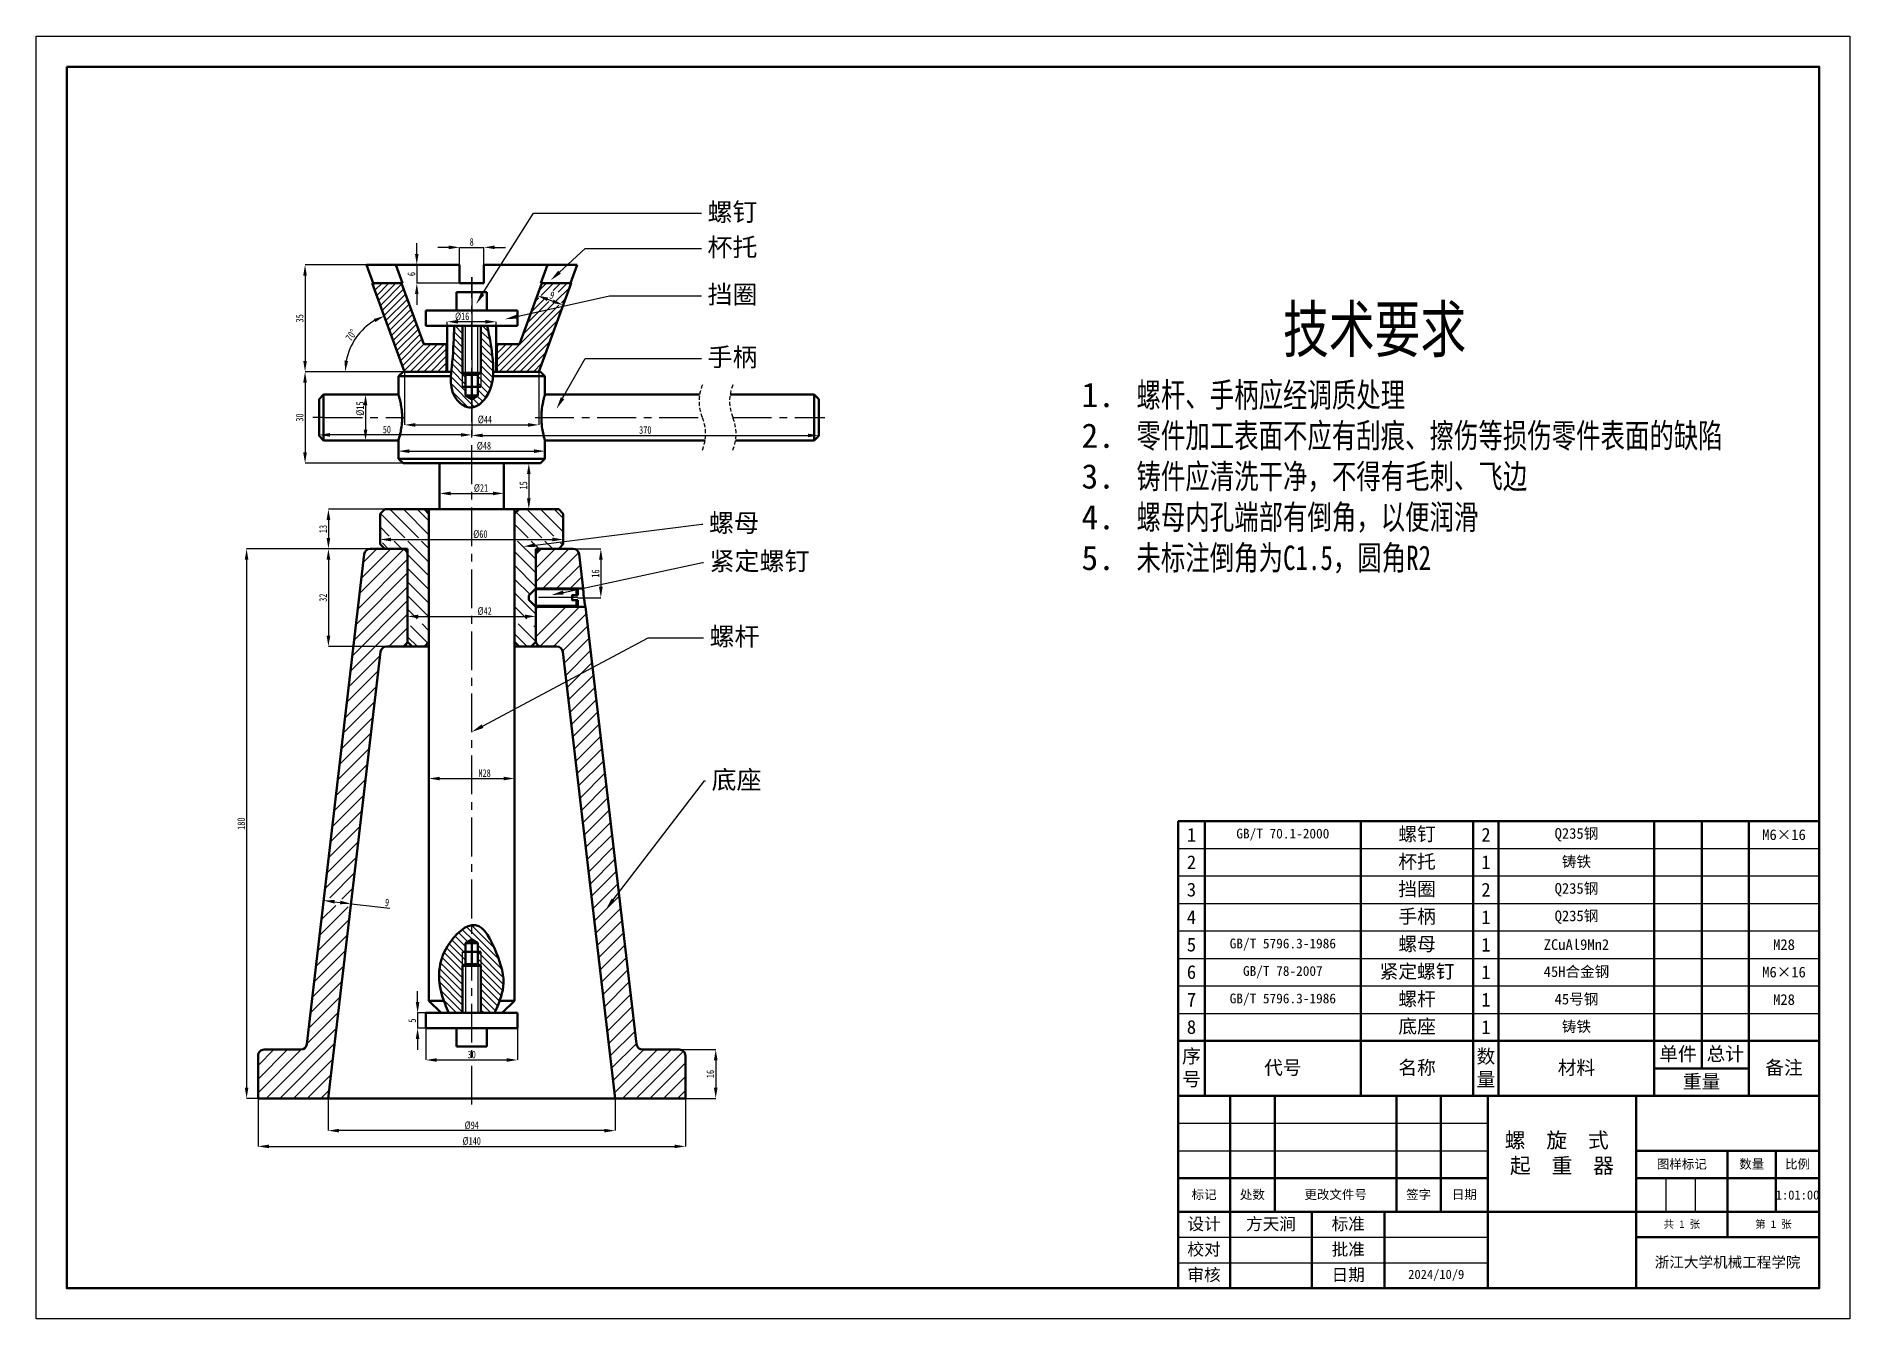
# Model space of a CAD drawing. Header units: millimetres. Extents: x -19 to 575, y -24 to 396.
import ezdxf
from ezdxf import colors
from ezdxf.entities.mleader import LeaderData, LeaderLine
from ezdxf.math import Vec2, Vec3

# ---------------------------------------------------------------- set-up
doc = ezdxf.new("R2010")
doc.units = ezdxf.units.MM
doc.header["$PDSIZE"] = -1
doc.linetypes.add('CENTERX2', pattern=[20.32, 12.7, -2.54, 2.54, -2.54])
doc.linetypes.add('HIDDEN', pattern=[1.905, 1.27, -0.635])
for name, color, linetype in [('标注', 7, 'Continuous'), ('框架', 7, 'Continuous'), ('细', 7, 'Continuous')]:
    doc.layers.add(name, color=color, linetype=linetype)
doc.styles.add('SLDTEXTSTYLE0', font='TXT', dxfattribs={"width": 0.75})
doc.dimstyles.new('SLDDIMSTYLE0', dxfattribs={"dimtxt": 2.116667, "dimasz": 3.556, "dimexe": 0, "dimexo": 0.0625, "dimgap": 0.529167, "dimtad": 1, "dimdec": 0, "dimrnd": 1e-09, "dimzin": 12, "dimdsep": 46, "dimtxsty": 'SLDTEXTSTYLE0', "dimsah": 1, "dimcen": 0.09, "dimadec": 0, "dimazin": 3, "dimtfac": 1, "dimtmove": 0, "dimatfit": 0, "dimfxl": 1, "dimfrac": 2, "dimtolj": 1, "dimtzin": 12, "dimarcsym": 0})
doc.dimstyles.new('SLDDIMSTYLE1', dxfattribs={"dimtxt": 2.116667, "dimasz": 3.556, "dimexe": 0, "dimexo": 0.0625, "dimgap": 0.529167, "dimtad": 1, "dimdec": 0, "dimrnd": 1e-09, "dimzin": 12, "dimdsep": 46, "dimtxsty": 'SLDTEXTSTYLE0', "dimsah": 1, "dimcen": 0.09, "dimadec": 0, "dimazin": 3, "dimtfac": 1, "dimtdec": 0, "dimtofl": 0, "dimtmove": 0, "dimatfit": 3, "dimfxl": 1, "dimfrac": 2, "dimtolj": 1, "dimtzin": 12, "dimarcsym": 0})
doc.dimstyles.new('SLDDIMSTYLE2', dxfattribs={"dimtxt": 2.116667, "dimasz": 3.556, "dimexe": 0, "dimexo": 0.0625, "dimgap": 0.529167, "dimtad": 1, "dimdec": 0, "dimrnd": 1e-09, "dimzin": 12, "dimdsep": 46, "dimtxsty": 'SLDTEXTSTYLE0', "dimsah": 1, "dimcen": 0.09, "dimadec": 0, "dimazin": 3, "dimtfac": 1, "dimtdec": 0, "dimtmove": 0, "dimatfit": 0, "dimfxl": 1, "dimfrac": 2, "dimtolj": 1, "dimtzin": 12, "dimarcsym": 0})
doc.dimstyles.new('SLDDIMSTYLE3', dxfattribs={"dimtxt": 2.116667, "dimasz": 3.556, "dimexe": 0, "dimexo": 0.0625, "dimgap": 0.529167, "dimtad": 1, "dimdec": 4, "dimzin": 12, "dimdsep": 46, "dimtxsty": 'SLDTEXTSTYLE0', "dimsah": 1, "dimcen": 0.09, "dimazin": 3, "dimtfac": 1, "dimtofl": 0, "dimtmove": 0, "dimatfit": 3, "dimfxl": 1, "dimfrac": 2, "dimtolj": 1, "dimtzin": 12, "dimarcsym": 0})
doc.dimstyles.new('Solidworks', dxfattribs={"dimtxt": 2.116667, "dimasz": 3.556, "dimexe": 0, "dimexo": 0.0625, "dimgap": 0.529167, "dimtad": 1, "dimdec": 0, "dimrnd": 1e-09, "dimzin": 12, "dimdsep": 46, "dimtxsty": 'SLDTEXTSTYLE0', "dimsah": 1, "dimcen": 0.09, "dimadec": 0, "dimazin": 3, "dimtfac": 1, "dimtdec": 0, "dimtmove": 0, "dimatfit": 0, "dimfxl": 1, "dimfrac": 2, "dimtolj": 1, "dimtzin": 12, "dimarcsym": 0})

msp = doc.modelspace()

# ---------------------------------------------------------------- texts
at = {"layer": '标注', "insert": (317.70022, 307.73315), "char_height": 6, "width": 233.3346369, "attachment_point": 1}
msp.add_mtext('{\\fHYSWLongFangSong|b0|i0|c134|p2;^I^I^I\\H2.5x;技术要求\\P\\pxi-3,l4,t4;\\Ftxt|c134;\\H0.53333x;1.^I\\fHYSWLongFangSong|b0|i0|c134|p2;螺杆、手柄应经调质处理\\P\\Ftxt|c134;2.^I\\fHYSWLongFangSong|b0|i0|c134|p2;零件加工表面不应有刮痕、擦伤等损伤零件表面的缺陷\\P\\Ftxt|c134;3.^I\\fHYSWLongFangSong|b0|i0|c134|p2;铸件应清洗干净，不得有毛刺、飞边\\P\\Ftxt|c134;4.^I\\fHYSWLongFangSong|b0|i0|c134|p2;螺母内孔端部有倒角，以便润滑\\P\\Ftxt|c134;5.^I\\fHYSWLongFangSong|b0|i0|c134|p2;未标注倒角为C1.5，圆角R2}', dxfattribs=at)

# ---------------------------------------------------------------- blocks, each defined once
blk = doc.blocks.new('_D')
at = {"layer": 'Defpoints', "color": 0, "transparency": 16777216}
for p in [(115.96, 302.69), (115.96, 301.32), (131.96, 301.32)]:
    blk.add_point(p, dxfattribs=at)
at = {"layer": '标注', "color": 0, "lineweight": -2, "transparency": 16777216}
for p, q in [((115.96, 301.39), (115.96, 302.69)), ((128.4, 302.69), (119.51, 302.69)), ((131.96, 301.39), (131.96, 302.69))]:
    blk.add_line(p, q, dxfattribs=at)
at = {"layer": '标注', "color": 0, "transparency": 16777216}
for points in [[(119.51, 303.28), (119.51, 302.09), (115.96, 302.69)], [(128.4, 303.28), (128.4, 302.09), (131.96, 302.69)]]:
    blk.add_solid(points, dxfattribs=at)
at = {"layer": '标注', "color": 0, "transparency": 16777216, "insert": (120.83, 305.72), "char_height": 2.5, "attachment_point": 2, "style": 'SLDTEXTSTYLE0'}
blk.add_mtext('\\A1;%%c16', dxfattribs=at)
blk = doc.blocks.new('_D_1')
at = {"layer": 'Defpoints', "color": 0, "transparency": 16777216}
for p in [(99.12, 321.32), (69.36, 286.32), (101.96, 286.32)]:
    blk.add_point(p, dxfattribs=at)
at = {"layer": '标注', "color": 0, "lineweight": -2, "transparency": 16777216}
for p, q in [((99.05, 321.32), (69.36, 321.32)), ((69.36, 317.77), (69.36, 289.88)), ((101.89, 286.32), (69.36, 286.32))]:
    blk.add_line(p, q, dxfattribs=at)
at = {"layer": '标注', "color": 0, "transparency": 16777216}
for points in [[(68.77, 317.77), (69.95, 317.77), (69.36, 321.32)], [(68.77, 289.88), (69.95, 289.88), (69.36, 286.32)]]:
    blk.add_solid(points, dxfattribs=at)
at = {"layer": '标注', "color": 0, "transparency": 16777216, "insert": (66.33, 303.82), "char_height": 2.5, "attachment_point": 2, "rotation": 90, "style": 'SLDTEXTSTYLE0'}
blk.add_mtext('\\A1;35', dxfattribs=at)
blk = doc.blocks.new('_D_2')
at = {"layer": 'Defpoints', "color": 0, "transparency": 16777216}
for p in [(99.12, 321.32), (105.96, 315.32), (119.96, 315.32)]:
    blk.add_point(p, dxfattribs=at)
at = {"layer": '标注', "color": 0, "lineweight": -2, "transparency": 16777216}
for p, q in [((105.96, 324.88), (105.96, 328.44)), ((99.18, 321.32), (105.96, 321.32)), ((105.96, 321.32), (105.96, 315.32)), ((119.89, 315.32), (105.96, 315.32)), ((105.96, 311.77), (105.96, 308.21))]:
    blk.add_line(p, q, dxfattribs=at)
at = {"layer": '标注', "color": 0, "transparency": 16777216}
for points in [[(105.37, 324.88), (106.55, 324.88), (105.96, 321.32)], [(105.37, 311.77), (106.55, 311.77), (105.96, 315.32)]]:
    blk.add_solid(points, dxfattribs=at)
at = {"layer": '标注', "color": 0, "transparency": 16777216, "insert": (102.93, 318.32), "char_height": 2.5, "attachment_point": 2, "rotation": 90, "style": 'SLDTEXTSTYLE0'}
blk.add_mtext('\\A1;6', dxfattribs=at)
blk = doc.blocks.new('_D_3')
at = {"layer": 'Defpoints', "color": 0, "transparency": 16777216}
for p in [(127.96, 327.05), (119.96, 315.32), (127.96, 315.32)]:
    blk.add_point(p, dxfattribs=at)
at = {"layer": '标注', "color": 0, "lineweight": -2, "transparency": 16777216}
for p, q in [((116.4, 327.05), (112.84, 327.05)), ((119.96, 315.39), (119.96, 327.05)), ((119.96, 327.05), (127.96, 327.05)), ((127.96, 315.39), (127.96, 327.05)), ((131.51, 327.05), (135.07, 327.05))]:
    blk.add_line(p, q, dxfattribs=at)
at = {"layer": '标注', "color": 0, "transparency": 16777216}
for points in [[(116.4, 327.64), (116.4, 326.46), (119.96, 327.05)], [(131.51, 327.64), (131.51, 326.46), (127.96, 327.05)]]:
    blk.add_solid(points, dxfattribs=at)
at = {"layer": '标注', "color": 0, "transparency": 16777216, "insert": (123.96, 330.08), "char_height": 2.5, "attachment_point": 2, "style": 'SLDTEXTSTYLE0'}
blk.add_mtext('\\A1;8', dxfattribs=at)
blk = doc.blocks.new('_D_4')
at = {"layer": 'Defpoints', "color": 0, "transparency": 16777216}
for p in [(91.4, 315.32), (88.63, 300.45), (101.96, 286.32), (101.96, 286.32), (115.71, 286.32)]:
    blk.add_point(p, dxfattribs=at)
at = {"layer": '标注', "color": 0, "lineweight": -2, "transparency": 16777216}
blk.add_line((101.89, 286.32), (82.54, 286.32), dxfattribs=at)
blk.add_arc((101.96, 286.32), 19.42, 120.50768, 169.49232, dxfattribs=at)
at = {"layer": '标注', "color": 0, "transparency": 16777216}
for points in [[(91.85, 303.59), (92.35, 302.52), (95.32, 304.57)], [(83.46, 289.81), (82.27, 289.92), (82.54, 286.32)]]:
    blk.add_solid(points, dxfattribs=at)
at = {"layer": '标注', "color": 0, "transparency": 16777216, "insert": (82.4, 297.53), "char_height": 2.5, "attachment_point": 1, "rotation": 55, "style": 'SLDTEXTSTYLE0'}
blk.add_mtext('\\A1;70°', dxfattribs=at)
blk = doc.blocks.new('_D_5')
at = {"layer": 'Defpoints', "color": 0, "transparency": 16777216}
for p in [(101.96, 286.32), (145.96, 286.32), (145.96, 268.9)]:
    blk.add_point(p, dxfattribs=at)
at = {"layer": '标注', "color": 0, "lineweight": -2, "transparency": 16777216}
for p, q in [((101.96, 286.26), (101.96, 268.9)), ((145.96, 286.26), (145.96, 268.9)), ((105.51, 268.9), (142.4, 268.9))]:
    blk.add_line(p, q, dxfattribs=at)
at = {"layer": '标注', "color": 0, "transparency": 16777216}
for points in [[(105.51, 269.49), (105.51, 268.31), (101.96, 268.9)], [(142.4, 269.49), (142.4, 268.31), (145.96, 268.9)]]:
    blk.add_solid(points, dxfattribs=at)
at = {"layer": '标注', "color": 0, "transparency": 16777216, "insert": (128.29, 271.93), "char_height": 2.5, "attachment_point": 2, "style": 'SLDTEXTSTYLE0'}
blk.add_mtext('\\A1;%%c44', dxfattribs=at)
blk = doc.blocks.new('_D_6')
at = {"layer": 'Defpoints', "color": 0, "transparency": 16777216}
for p in [(93.96, 229.82), (153.96, 231.37), (153.96, 229.82)]:
    blk.add_point(p, dxfattribs=at)
at = {"layer": '标注', "color": 0, "lineweight": -2, "transparency": 16777216}
for p, q in [((93.96, 229.89), (93.96, 231.37)), ((97.51, 231.37), (150.4, 231.37)), ((153.96, 229.89), (153.96, 231.37))]:
    blk.add_line(p, q, dxfattribs=at)
at = {"layer": '标注', "color": 0, "transparency": 16777216}
for points in [[(97.51, 231.96), (97.51, 230.78), (93.96, 231.37)], [(150.4, 231.96), (150.4, 230.78), (153.96, 231.37)]]:
    blk.add_solid(points, dxfattribs=at)
at = {"layer": '标注', "color": 0, "transparency": 16777216, "insert": (126.78, 234.4), "char_height": 2.5, "attachment_point": 2, "style": 'SLDTEXTSTYLE0'}
blk.add_mtext('\\A1;%%c60', dxfattribs=at)
blk = doc.blocks.new('_D_7')
at = {"layer": 'Defpoints', "color": 0, "transparency": 16777216}
for p in [(95.46, 241.32), (77.02, 228.32), (90.74, 228.32)]:
    blk.add_point(p, dxfattribs=at)
at = {"layer": '标注', "color": 0, "lineweight": -2, "transparency": 16777216}
for p, q in [((95.39, 241.32), (77.02, 241.32)), ((77.02, 237.77), (77.02, 231.88)), ((90.67, 228.32), (77.02, 228.32))]:
    blk.add_line(p, q, dxfattribs=at)
at = {"layer": '标注', "color": 0, "transparency": 16777216}
for points in [[(76.43, 237.77), (77.62, 237.77), (77.02, 241.32)], [(76.43, 231.88), (77.62, 231.88), (77.02, 228.32)]]:
    blk.add_solid(points, dxfattribs=at)
at = {"layer": '标注', "color": 0, "transparency": 16777216, "insert": (74, 234.82), "char_height": 2.5, "attachment_point": 2, "rotation": 90, "style": 'SLDTEXTSTYLE0'}
blk.add_mtext('\\A1;13', dxfattribs=at)
blk = doc.blocks.new('_D_8')
at = {"layer": 'Defpoints', "color": 0, "transparency": 16777216}
for p in [(95.46, 228.32), (77.02, 196.32), (96.05, 196.32)]:
    blk.add_point(p, dxfattribs=at)
at = {"layer": '标注', "color": 0, "lineweight": -2, "transparency": 16777216}
for p, q in [((95.39, 228.32), (77.02, 228.32)), ((77.02, 224.77), (77.02, 199.88)), ((95.99, 196.32), (77.02, 196.32))]:
    blk.add_line(p, q, dxfattribs=at)
at = {"layer": '标注', "color": 0, "transparency": 16777216}
for points in [[(76.43, 224.77), (77.62, 224.77), (77.02, 228.32)], [(76.43, 199.88), (77.62, 199.88), (77.02, 196.32)]]:
    blk.add_solid(points, dxfattribs=at)
at = {"layer": '标注', "color": 0, "transparency": 16777216, "insert": (74, 212.32), "char_height": 2.5, "attachment_point": 2, "rotation": 90, "style": 'SLDTEXTSTYLE0'}
blk.add_mtext('\\A1;32', dxfattribs=at)
blk = doc.blocks.new('_D_9')
at = {"layer": 'Defpoints', "color": 0, "transparency": 16777216}
for p in [(144.96, 209.32), (144.96, 206.18), (102.96, 198.32)]:
    blk.add_point(p, dxfattribs=at)
at = {"layer": '标注', "color": 0, "lineweight": -2, "transparency": 16777216}
for p, q in [((144.96, 209.26), (144.96, 206.18)), ((102.96, 198.39), (102.96, 206.18)), ((106.51, 206.18), (141.4, 206.18))]:
    blk.add_line(p, q, dxfattribs=at)
at = {"layer": '标注', "color": 0, "transparency": 16777216}
for points in [[(106.51, 206.77), (106.51, 205.58), (102.96, 206.18)], [(141.4, 206.77), (141.4, 205.58), (144.96, 206.18)]]:
    blk.add_solid(points, dxfattribs=at)
at = {"layer": '标注', "color": 0, "transparency": 16777216, "insert": (128.2, 209.2), "char_height": 2.5, "attachment_point": 2, "style": 'SLDTEXTSTYLE0'}
blk.add_mtext('\\A1;%%c42', dxfattribs=at)
blk = doc.blocks.new('_D_10')
at = {"layer": 'Defpoints', "color": 0, "transparency": 16777216}
for p in [(137.96, 153.09), (109.96, 80.32), (137.96, 80.32)]:
    blk.add_point(p, dxfattribs=at)
at = {"layer": '标注', "color": 0, "lineweight": -2, "transparency": 16777216}
for p, q in [((109.96, 80.39), (109.96, 153.09)), ((113.51, 153.09), (134.4, 153.09)), ((137.96, 80.39), (137.96, 153.09))]:
    blk.add_line(p, q, dxfattribs=at)
at = {"layer": '标注', "color": 0, "transparency": 16777216}
for points in [[(113.51, 153.68), (113.51, 152.49), (109.96, 153.09)], [(134.4, 153.68), (134.4, 152.49), (137.96, 153.09)]]:
    blk.add_solid(points, dxfattribs=at)
at = {"layer": '标注', "color": 0, "transparency": 16777216, "insert": (128.18, 156.11), "char_height": 2.5, "attachment_point": 2, "style": 'SLDTEXTSTYLE0'}
blk.add_mtext('\\A1;M28', dxfattribs=at)
blk = doc.blocks.new('_D_11')
at = {"layer": 'Defpoints', "color": 0, "transparency": 16777216}
for p in [(123.96, 317.32), (237.65, 265.45), (237.65, 265.32)]:
    blk.add_point(p, dxfattribs=at)
at = {"layer": '标注', "color": 0, "lineweight": -2, "transparency": 16777216}
for p, q in [((123.96, 317.26), (123.96, 265.45)), ((127.51, 265.45), (234.1, 265.45)), ((237.65, 265.39), (237.65, 265.45))]:
    blk.add_line(p, q, dxfattribs=at)
at = {"layer": '标注', "color": 0, "transparency": 16777216}
for points in [[(127.51, 266.05), (127.51, 264.86), (123.96, 265.45)], [(234.1, 266.05), (234.1, 264.86), (237.65, 265.45)]]:
    blk.add_solid(points, dxfattribs=at)
at = {"layer": '标注', "color": 0, "transparency": 16777216, "insert": (180.81, 268.48), "char_height": 2.5, "attachment_point": 2, "style": 'SLDTEXTSTYLE0'}
blk.add_mtext('\\A1;370', dxfattribs=at)
blk = doc.blocks.new('_D_12')
at = {"layer": 'Defpoints', "color": 0, "transparency": 16777216}
for p in [(123.96, 317.32), (73.96, 265.63), (73.96, 265.32)]:
    blk.add_point(p, dxfattribs=at)
at = {"layer": '标注', "color": 0, "lineweight": -2, "transparency": 16777216}
for p, q in [((123.96, 317.26), (123.96, 265.63)), ((73.96, 265.39), (73.96, 265.63)), ((120.4, 265.63), (77.51, 265.63))]:
    blk.add_line(p, q, dxfattribs=at)
at = {"layer": '标注', "color": 0, "transparency": 16777216}
for points in [[(77.51, 266.23), (77.51, 265.04), (73.96, 265.63)], [(120.4, 266.23), (120.4, 265.04), (123.96, 265.63)]]:
    blk.add_solid(points, dxfattribs=at)
at = {"layer": '标注', "color": 0, "transparency": 16777216, "insert": (96.16, 268.66), "char_height": 2.5, "attachment_point": 2, "style": 'SLDTEXTSTYLE0'}
blk.add_mtext('\\A1;50', dxfattribs=at)
blk = doc.blocks.new('_D_13')
at = {"layer": 'Defpoints', "color": 0, "transparency": 16777216}
for p in [(134.46, 246.46), (113.46, 241.32), (134.46, 241.32)]:
    blk.add_point(p, dxfattribs=at)
at = {"layer": '标注', "color": 0, "lineweight": -2, "transparency": 16777216}
for p, q in [((113.46, 241.39), (113.46, 246.46)), ((117.01, 246.46), (130.9, 246.46)), ((134.46, 241.39), (134.46, 246.46))]:
    blk.add_line(p, q, dxfattribs=at)
at = {"layer": '标注', "color": 0, "transparency": 16777216}
for points in [[(117.01, 247.05), (117.01, 245.87), (113.46, 246.46)], [(130.9, 247.05), (130.9, 245.87), (134.46, 246.46)]]:
    blk.add_solid(points, dxfattribs=at)
at = {"layer": '标注', "color": 0, "transparency": 16777216, "insert": (127, 249.49), "char_height": 2.5, "attachment_point": 2, "style": 'SLDTEXTSTYLE0'}
blk.add_mtext('\\A1;%%c21', dxfattribs=at)
blk = doc.blocks.new('_D_14')
at = {"layer": 'Defpoints', "color": 0, "transparency": 16777216}
for p in [(146.46, 256.32), (142.66, 241.32), (152.46, 241.32)]:
    blk.add_point(p, dxfattribs=at)
at = {"layer": '标注', "color": 0, "lineweight": -2, "transparency": 16777216}
for p, q in [((146.39, 256.32), (142.66, 256.32)), ((142.66, 252.77), (142.66, 244.88)), ((152.39, 241.32), (142.66, 241.32))]:
    blk.add_line(p, q, dxfattribs=at)
at = {"layer": '标注', "color": 0, "transparency": 16777216}
for points in [[(142.06, 252.77), (143.25, 252.77), (142.66, 256.32)], [(142.06, 244.88), (143.25, 244.88), (142.66, 241.32)]]:
    blk.add_solid(points, dxfattribs=at)
at = {"layer": '标注', "color": 0, "transparency": 16777216, "insert": (139.63, 249.1), "char_height": 2.5, "attachment_point": 2, "rotation": 90, "style": 'SLDTEXTSTYLE0'}
blk.add_mtext('\\A1;15', dxfattribs=at)
blk = doc.blocks.new('_D_15')
at = {"layer": 'Defpoints', "color": 0, "transparency": 16777216}
for p in [(99.96, 278.82), (89.17, 263.82), (99.96, 263.82)]:
    blk.add_point(p, dxfattribs=at)
at = {"layer": '标注', "color": 0, "lineweight": -2, "transparency": 16777216}
for p, q in [((99.89, 278.82), (89.17, 278.82)), ((89.17, 275.27), (89.17, 267.38)), ((99.89, 263.82), (89.17, 263.82))]:
    blk.add_line(p, q, dxfattribs=at)
at = {"layer": '标注', "color": 0, "transparency": 16777216}
for points in [[(88.58, 275.27), (89.77, 275.27), (89.17, 278.82)], [(88.58, 267.38), (89.77, 267.38), (89.17, 263.82)]]:
    blk.add_solid(points, dxfattribs=at)
at = {"layer": '标注', "color": 0, "transparency": 16777216, "insert": (86.14, 274.23), "char_height": 2.5, "attachment_point": 2, "rotation": 90, "style": 'SLDTEXTSTYLE0'}
blk.add_mtext('\\A1;%%c15', dxfattribs=at)
blk = doc.blocks.new('_D_16')
at = {"layer": 'Defpoints', "color": 0, "transparency": 16777216}
for p in [(115.71, 286.32), (69.36, 256.32), (101.46, 256.32)]:
    blk.add_point(p, dxfattribs=at)
at = {"layer": '标注', "color": 0, "lineweight": -2, "transparency": 16777216}
for p, q in [((115.64, 286.32), (69.36, 286.32)), ((69.36, 282.77), (69.36, 259.88)), ((101.39, 256.32), (69.36, 256.32))]:
    blk.add_line(p, q, dxfattribs=at)
at = {"layer": '标注', "color": 0, "transparency": 16777216}
for points in [[(68.77, 282.77), (69.95, 282.77), (69.36, 286.32)], [(68.77, 259.88), (69.95, 259.88), (69.36, 256.32)]]:
    blk.add_solid(points, dxfattribs=at)
at = {"layer": '标注', "color": 0, "transparency": 16777216, "insert": (66.33, 271.32), "char_height": 2.5, "attachment_point": 2, "rotation": 90, "style": 'SLDTEXTSTYLE0'}
blk.add_mtext('\\A1;30', dxfattribs=at)
blk = doc.blocks.new('_D_17')
at = {"layer": 'Defpoints', "color": 0, "transparency": 16777216}
for p in [(99.96, 263.82), (147.96, 263.85), (147.96, 260.3)]:
    blk.add_point(p, dxfattribs=at)
at = {"layer": '标注', "color": 0, "lineweight": -2, "transparency": 16777216}
for p, q in [((99.96, 263.76), (99.96, 260.3)), ((147.96, 263.79), (147.96, 260.3)), ((103.51, 260.3), (144.4, 260.3))]:
    blk.add_line(p, q, dxfattribs=at)
at = {"layer": '标注', "color": 0, "transparency": 16777216}
for points in [[(103.51, 260.89), (103.51, 259.71), (99.96, 260.3)], [(144.4, 260.89), (144.4, 259.71), (147.96, 260.3)]]:
    blk.add_solid(points, dxfattribs=at)
at = {"layer": '标注', "color": 0, "transparency": 16777216, "insert": (127.96, 263.33), "char_height": 2.5, "attachment_point": 2, "style": 'SLDTEXTSTYLE0'}
blk.add_mtext('\\A1;%%c48', dxfattribs=at)
blk = doc.blocks.new('_D_18')
at = {"layer": 'Defpoints', "color": 0, "transparency": 16777216}
for p in [(157.18, 228.32), (158.58, 212.32), (166.25, 212.32)]:
    blk.add_point(p, dxfattribs=at)
at = {"layer": '标注', "color": 0, "lineweight": -2, "transparency": 16777216}
for p, q in [((157.24, 228.32), (166.25, 228.32)), ((166.25, 224.77), (166.25, 215.88)), ((158.64, 212.32), (166.25, 212.32))]:
    blk.add_line(p, q, dxfattribs=at)
at = {"layer": '标注', "color": 0, "transparency": 16777216}
for points in [[(165.66, 224.77), (166.85, 224.77), (166.25, 228.32)], [(165.66, 215.88), (166.85, 215.88), (166.25, 212.32)]]:
    blk.add_solid(points, dxfattribs=at)
at = {"layer": '标注', "color": 0, "transparency": 16777216, "insert": (163.22, 220.21), "char_height": 2.5, "attachment_point": 2, "rotation": 90, "style": 'SLDTEXTSTYLE0'}
blk.add_mtext('\\A1;16', dxfattribs=at)
blk = doc.blocks.new('_D_19')
at = {"layer": 'Defpoints', "color": 0, "transparency": 16777216}
for p in [(84.42, 112.09), (69.97, 66.09), (76.96, 48.32)]:
    blk.add_point(p, dxfattribs=at)
at = {"layer": '标注', "color": 0, "lineweight": -2, "transparency": 16777216}
for p, q in [((69.98, 66.15), (75.48, 113.14)), ((76.96, 48.39), (84.42, 112.09)), ((79.01, 112.73), (80.89, 112.51)), ((84.42, 112.09), (97.16, 110.6))]:
    blk.add_line(p, q, dxfattribs=at)
at = {"layer": '标注', "color": 0, "transparency": 16777216}
for points in [[(79.08, 113.31), (78.94, 112.14), (75.48, 113.14)], [(80.95, 113.09), (80.82, 111.92), (84.42, 112.09)]]:
    blk.add_solid(points, dxfattribs=at)
at = {"layer": '标注', "color": 0, "transparency": 16777216, "insert": (96.36, 113.74), "char_height": 2.5, "attachment_point": 2, "rotation": 353.32629, "style": 'SLDTEXTSTYLE0'}
blk.add_mtext('\\A1;9', dxfattribs=at)
blk = doc.blocks.new('_D_20')
at = {"layer": 'Defpoints', "color": 0, "transparency": 16777216}
for p in [(191.96, 64.32), (193.96, 48.32), (203.88, 48.32)]:
    blk.add_point(p, dxfattribs=at)
at = {"layer": '标注', "color": 0, "lineweight": -2, "transparency": 16777216}
for p, q in [((192.02, 64.32), (203.88, 64.32)), ((203.88, 60.77), (203.88, 51.88)), ((194.02, 48.32), (203.88, 48.32))]:
    blk.add_line(p, q, dxfattribs=at)
at = {"layer": '标注', "color": 0, "transparency": 16777216}
for points in [[(203.29, 60.77), (204.48, 60.77), (203.88, 64.32)], [(203.29, 51.88), (204.48, 51.88), (203.88, 48.32)]]:
    blk.add_solid(points, dxfattribs=at)
at = {"layer": '标注', "color": 0, "transparency": 16777216, "insert": (200.85, 56.32), "char_height": 2.5, "attachment_point": 2, "rotation": 90, "style": 'SLDTEXTSTYLE0'}
blk.add_mtext('\\A1;16', dxfattribs=at)
blk = doc.blocks.new('_D_21')
at = {"layer": 'Defpoints', "color": 0, "transparency": 16777216}
for p in [(76.96, 48.32), (170.96, 48.32), (76.96, 37.78)]:
    blk.add_point(p, dxfattribs=at)
at = {"layer": '标注', "color": 0, "lineweight": -2, "transparency": 16777216}
for p, q in [((76.96, 48.26), (76.96, 37.78)), ((170.96, 48.26), (170.96, 37.78)), ((167.4, 37.78), (80.51, 37.78))]:
    blk.add_line(p, q, dxfattribs=at)
at = {"layer": '标注', "color": 0, "transparency": 16777216}
for points in [[(80.51, 38.37), (80.51, 37.18), (76.96, 37.78)], [(167.4, 38.37), (167.4, 37.18), (170.96, 37.78)]]:
    blk.add_solid(points, dxfattribs=at)
at = {"layer": '标注', "color": 0, "transparency": 16777216, "insert": (123.96, 40.8), "char_height": 2.5, "attachment_point": 2, "style": 'SLDTEXTSTYLE0'}
blk.add_mtext('\\A1;%%c94', dxfattribs=at)
blk = doc.blocks.new('_D_22')
at = {"layer": 'Defpoints', "color": 0, "transparency": 16777216}
for p in [(53.96, 48.32), (193.96, 48.32), (193.96, 32.62)]:
    blk.add_point(p, dxfattribs=at)
at = {"layer": '标注', "color": 0, "lineweight": -2, "transparency": 16777216}
for p, q in [((53.96, 48.26), (53.96, 32.62)), ((193.96, 48.26), (193.96, 32.62)), ((57.51, 32.62), (190.4, 32.62))]:
    blk.add_line(p, q, dxfattribs=at)
at = {"layer": '标注', "color": 0, "transparency": 16777216}
for points in [[(57.51, 33.21), (57.51, 32.02), (53.96, 32.62)], [(190.4, 33.21), (190.4, 32.02), (193.96, 32.62)]]:
    blk.add_solid(points, dxfattribs=at)
at = {"layer": '标注', "color": 0, "transparency": 16777216, "insert": (123.96, 35.65), "char_height": 2.5, "attachment_point": 2, "style": 'SLDTEXTSTYLE0'}
blk.add_mtext('\\A1;%%c140', dxfattribs=at)
blk = doc.blocks.new('_D_23')
at = {"layer": 'Defpoints', "color": 0, "transparency": 16777216}
for p in [(90.74, 228.32), (50.22, 48.32), (76.96, 48.32)]:
    blk.add_point(p, dxfattribs=at)
at = {"layer": '标注', "color": 0, "lineweight": -2, "transparency": 16777216}
for p, q in [((90.67, 228.32), (50.22, 228.32)), ((50.22, 224.77), (50.22, 51.88)), ((76.89, 48.32), (50.22, 48.32))]:
    blk.add_line(p, q, dxfattribs=at)
at = {"layer": '标注', "color": 0, "transparency": 16777216}
for points in [[(49.63, 224.77), (50.81, 224.77), (50.22, 228.32)], [(49.63, 51.88), (50.81, 51.88), (50.22, 48.32)]]:
    blk.add_solid(points, dxfattribs=at)
at = {"layer": '标注', "color": 0, "transparency": 16777216, "insert": (47.19, 138.32), "char_height": 2.5, "attachment_point": 2, "rotation": 90, "style": 'SLDTEXTSTYLE0'}
blk.add_mtext('\\A1;180', dxfattribs=at)
blk = doc.blocks.new('_D_24')
at = {"layer": 'Defpoints', "color": 0, "transparency": 16777216}
for p in [(146.93, 315.32), (156.51, 315.32), (153.91, 308.17)]:
    blk.add_point(p, dxfattribs=at)
at = {"layer": '标注', "color": 0, "lineweight": -2, "transparency": 16777216}
for p, q in [((146.91, 315.27), (145.45, 311.25)), ((156.49, 315.27), (153.91, 308.17)), ((148.79, 310.03), (150.57, 309.38))]:
    blk.add_line(p, q, dxfattribs=at)
at = {"layer": '标注', "color": 0, "transparency": 16777216}
for points in [[(148.99, 310.59), (148.59, 309.47), (145.45, 311.25)], [(150.77, 309.94), (150.36, 308.83), (153.91, 308.17)]]:
    blk.add_solid(points, dxfattribs=at)
at = {"layer": '标注', "color": 0, "transparency": 16777216, "insert": (150.71, 312.55), "char_height": 2.5, "attachment_point": 2, "rotation": 340, "style": 'SLDTEXTSTYLE0'}
blk.add_mtext('\\A1;9', dxfattribs=at)
blk = doc.blocks.new('SW_HATCH_0')
at = {"color": 0, "linetype": 'Continuous', "lineweight": 18}
for p, q in [((-64.59, 99.29), (-63.89, 100)), ((-64, 97.65), (-61.64, 100)), ((-63.4, 96), (-59.4, 100)), ((-62.8, 94.36), (-57.15, 100)), ((-62.2, 92.71), (-55.18, 99.73)), ((-61.6, 91.07), (-54.58, 98.09)), ((-61, 89.42), (-53.98, 96.44)), ((-10.66, 94.86), (-10.31, 95.21)), ((-10.21, 97.55), (-7.76, 100)), ((-9.53, 95.99), (-5.52, 100)), ((-7.88, 95.39), (-7.86, 95.41)), ((-5.65, 97.62), (-3.27, 100)), ((-4.59, 94.19), (-0.29, 98.49)), ((-4, 97.03), (-1.03, 100)), ((-60.4, 87.77), (-53.38, 94.79)), ((-59.8, 86.13), (-52.78, 93.15)), ((-59.2, 84.48), (-52.18, 91.5)), ((-58.6, 82.84), (-51.58, 89.86)), ((-24.05, 72.49), (-3.72, 92.81)), ((-23.29, 71), (-2.86, 91.43)), ((-15.35, 83.44), (-5.37, 93.41)), ((-14.06, 86.96), (-7.02, 94.01)), ((-12.78, 90.49), (-8.66, 94.61)), ((-11.49, 94.02), (-10.8, 94.72)), ((-2.94, 93.59), (-1.57, 94.96)), ((-58, 81.19), (-50.98, 88.21)), ((-57.41, 79.54), (-50.38, 86.57)), ((-56.81, 77.9), (-49.78, 84.92)), ((-56.21, 76.25), (-49.19, 83.27)), ((-21.05, 71), (-4.14, 87.9)), ((-18.8, 71), (-5.43, 84.37)), ((-55.61, 74.61), (-48.59, 81.63)), ((-55.01, 72.96), (-47.97, 80)), ((-54.41, 71.31), (-45.72, 80)), ((-52.48, 71), (-43.48, 80)), ((-50.23, 71), (-41.23, 80)), ((-47.99, 71), (-40.55, 78.44)), ((-24.05, 74.74), (-18.78, 80)), ((-24.05, 76.98), (-21.03, 80)), ((-24.05, 79.23), (-23.27, 80)), ((-16.56, 71), (-6.71, 80.84)), ((-14.31, 71), (-8, 77.31)), ((-45.74, 71), (-40.55, 76.2)), ((-43.5, 71), (-40.55, 73.95)), ((-41.25, 71), (-40.55, 71.71)), ((-12.07, 71), (-9.28, 73.78)), ((-54.2, 16.54), (-62.22, 24.57)), ((-49.71, 16.54), (-59.16, 26)), ((-46.3, 17.62), (-54.67, 26)), ((-46.3, 22.11), (-50.18, 26)), ((-9.3, 16.54), (-17.77, 25.02)), ((-5.44, 17.18), (-14.26, 26)), ((-2.3, 18.53), (-9.77, 26)), ((-2.3, 23.02), (-5.28, 26)), ((-59.32, 17.18), (-62.3, 20.15)), ((-13.79, 16.54), (-18.3, 21.06)), ((-69.01, -1.66), (-54.51, 12.84)), ((-68.42, 3.43), (-58.84, 13)), ((-67.82, 8.51), (-63.33, 13)), ((-62.3, 15.66), (-62.3, 15.66)), ((-59.63, 13), (-61.55, 14.91)), ((-55.14, 13), (-57.69, 15.54)), ((-46.3, 8.64), (-53.2, 15.54)), ((-46.3, 13.13), (-48.71, 15.54)), ((-18.28, 16.54), (-18.3, 16.57)), ((-11.3, 5.08), (-18.3, 12.08)), ((-11.3, 9.57), (-17.28, 15.54)), ((-10.24, 13), (-12.79, 15.54)), ((-11.3, 2.17), (-0.47, 13)), ((-11.3, 6.66), (-4.96, 13)), ((-11.29, 11.16), (-9.46, 12.99)), ((-5.75, 13), (-8.3, 15.54)), ((-2.53, 14.27), (-3.17, 14.91)), ((-69.61, -6.74), (-53.3, 9.57)), ((-46.3, 4.15), (-53.3, 11.15)), ((-46.3, -0.34), (-53.3, 6.66)), ((-11.3, 0.59), (-18.3, 7.59)), ((-8.98, 0), (2.78, 11.76)), ((-4.49, 0), (3.31, 7.8)), ((-70.8, -16.91), (-53.3, 0.59)), ((-70.2, -11.83), (-53.3, 5.08)), ((-46.3, -4.83), (-53.3, 2.17)), ((-13.19, -2.01), (-18.3, 3.1)), ((0, 0), (3.78, 3.78)), ((-71.39, -22), (-53.3, -3.9)), ((-46.3, -9.32), (-53.3, -2.32)), ((-11.3, -8.39), (-18.3, -1.39)), ((-14.25, -9.93), (-18.3, -5.89)), ((-71.99, -27.09), (-53.3, -8.39)), ((-50.17, -9.93), (-53.3, -6.81)), ((-46.3, -13.81), (-48.54, -11.57)), ((-18.11, -10.57), (-18.3, -10.38)), ((-11.3, -17.38), (-17.11, -11.57)), ((-11.3, -15.79), (-1.51, -6)), ((-11.3, -6.81), (-10.49, -6)), ((-9.92, -18.9), (2.98, -6)), ((-5.53, -19), (5.19, -8.28)), ((-59.41, -19), (-53.3, -12.89)), ((-54.88, -18.96), (-53.34, -17.42)), ((-50.08, -19), (-53.3, -15.79)), ((-46.69, -17.9), (-52.4, -12.2)), ((-14.16, -19), (-18.3, -14.87)), ((-11.3, -12.89), (-11.98, -12.2)), ((-2.47, -20.43), (5.66, -12.3)), ((-1.98, -24.43), (6.13, -16.32)), ((-72.58, -32.17), (-62.32, -21.91)), ((-1.51, -28.45), (6.6, -20.34)), ((-73.18, -37.26), (-62.91, -26.99)), ((-1.04, -32.47), (7.07, -24.36)), ((-0.57, -36.49), (7.55, -28.38)), ((-73.77, -42.34), (-63.51, -32.08)), ((-0.1, -40.51), (8.02, -32.4)), ((-74.37, -47.43), (-64.1, -37.16)), ((0.37, -44.53), (8.49, -36.42)), ((0.84, -48.55), (8.96, -40.44)), ((-75.56, -57.6), (-65.29, -47.33)), ((-74.96, -52.51), (-64.7, -42.25)), ((1.31, -52.57), (9.43, -44.46)), ((-76.15, -62.68), (-65.89, -52.42)), ((1.78, -56.59), (9.9, -48.47)), ((2.26, -60.61), (10.37, -52.49)), ((-76.75, -67.77), (-66.48, -57.5)), ((2.73, -64.63), (10.84, -56.51)), ((-77.34, -72.85), (-67.08, -62.59)), ((3.2, -68.65), (11.31, -60.53)), ((3.67, -72.67), (11.78, -64.55)), ((-77.94, -77.94), (-67.67, -67.67)), ((4.14, -76.69), (12.25, -68.57)), ((-78.53, -83.02), (-68.27, -72.76)), ((4.61, -80.71), (12.72, -72.59)), ((5.08, -84.73), (13.19, -76.61)), ((-79.72, -93.19), (-69.46, -82.93)), ((-79.13, -88.11), (-68.86, -77.84)), ((5.55, -88.75), (13.66, -80.63)), ((-80.32, -98.28), (-70.05, -88.01)), ((6.02, -92.77), (14.13, -84.65)), ((6.49, -96.78), (14.6, -88.67)), ((-78.82, -101.27), (-70.65, -93.1)), ((6.96, -100.8), (15.07, -92.69)), ((-74.8, -101.75), (-71.24, -98.19)), ((7.43, -104.82), (15.54, -96.71)), ((7.9, -108.84), (16.01, -100.73)), ((-82.1, -113.53), (-72.82, -104.25)), ((-81.51, -108.45), (-76.84, -103.78)), ((-80.91, -103.36), (-80.86, -103.31)), ((8.37, -112.86), (16.48, -104.75)), ((-82.7, -118.62), (-72.43, -108.36)), ((8.84, -116.88), (16.95, -108.77)), ((9.31, -120.9), (17.42, -112.79)), ((-83.89, -128.79), (-73.62, -118.53)), ((-83.29, -123.7), (-73.03, -113.44)), ((9.78, -124.92), (17.89, -116.81)), ((-84.48, -133.87), (-74.22, -123.61)), ((10.25, -128.94), (18.36, -120.83)), ((-85.08, -138.96), (-74.81, -128.7)), ((10.72, -132.96), (18.83, -124.85)), ((11.19, -136.98), (19.3, -128.87)), ((-85.67, -144.04), (-75.41, -133.78)), ((11.66, -141), (19.77, -132.89)), ((-86.27, -149.13), (-76, -138.87)), ((12.13, -145.02), (20.24, -136.91)), ((12.6, -149.04), (20.71, -140.93)), ((-99.65, -167), (-76.6, -143.95)), ((13.07, -153.06), (21.19, -144.95)), ((-102.3, -165.16), (-88.13, -151)), ((-102.3, -160.67), (-92.63, -151)), ((-102.3, -156.18), (-97.12, -151)), ((-95.16, -167), (-77.19, -149.04)), ((-90.67, -167), (-77.79, -154.12)), ((13.54, -157.08), (21.66, -148.97)), ((14.01, -161.1), (24.11, -151)), ((14.48, -165.12), (28.61, -151)), ((17.1, -167), (33.1, -151)), ((21.59, -167), (37.06, -151.53)), ((-86.18, -167), (-78.38, -159.21)), ((26.08, -167), (37.7, -155.37)), ((30.57, -167), (37.7, -159.86)), ((-81.69, -167), (-78.98, -164.29)), ((35.06, -167), (37.7, -164.35))]:
    blk.add_line(p, q, dxfattribs=at)
blk = doc.blocks.new('*D30')
at = {"layer": 'Defpoints', "color": 0, "transparency": 16777216}
for p in [(108.96, 71.32), (138.96, 71.32), (138.96, 60.91)]:
    blk.add_point(p, dxfattribs=at)
at = {"layer": '标注', "color": 0, "lineweight": -2, "transparency": 16777216}
for p, q in [((108.96, 71.26), (108.96, 60.91)), ((138.96, 71.26), (138.96, 60.91)), ((112.51, 60.91), (135.4, 60.91))]:
    blk.add_line(p, q, dxfattribs=at)
at = {"layer": '标注', "color": 0, "transparency": 16777216}
for points in [[(112.51, 61.5), (112.51, 60.32), (108.96, 60.91)], [(135.4, 61.5), (135.4, 60.32), (138.96, 60.91)]]:
    blk.add_solid(points, dxfattribs=at)
at = {"layer": '标注', "color": 0, "transparency": 16777216, "insert": (123.96, 62.69), "char_height": 2.5, "attachment_point": 5, "style": 'SLDTEXTSTYLE0'}
blk.add_mtext('30', dxfattribs=at)
blk = doc.blocks.new('*D31')
at = {"layer": 'Defpoints', "color": 0, "transparency": 16777216}
for p in [(106.23, 71.32), (108.96, 76.32), (108.96, 71.32)]:
    blk.add_point(p, dxfattribs=at)
at = {"layer": '标注', "color": 0, "lineweight": -2, "transparency": 16777216}
for p, q in [((106.23, 79.88), (106.23, 83.44)), ((108.89, 76.32), (106.23, 76.32)), ((106.23, 76.32), (106.23, 71.32)), ((108.89, 71.32), (106.23, 71.32)), ((106.23, 67.77), (106.23, 64.21))]:
    blk.add_line(p, q, dxfattribs=at)
at = {"layer": '标注', "color": 0, "transparency": 16777216}
for points in [[(105.63, 79.88), (106.82, 79.88), (106.23, 76.32)], [(105.63, 67.77), (106.82, 67.77), (106.23, 71.32)]]:
    blk.add_solid(points, dxfattribs=at)
at = {"layer": '标注', "color": 0, "transparency": 16777216, "insert": (104.45, 73.82), "char_height": 2.5, "attachment_point": 5, "rotation": 90, "style": 'SLDTEXTSTYLE0'}
blk.add_mtext('5', dxfattribs=at)
blk = doc.blocks.new('*T34')
at = {"layer": '框架', "color": 0, "lineweight": 50, "transparency": 16777216}
for p, q in [((0, 0), (210, 0)), ((0, 0), (0, -25)), ((17.01, 0), (17.01, -25)), ((43.83, 0), (43.83, -25)), ((67.65, 0), (67.65, -25)), ((101.47, 0), (101.47, -25)), ((150, 0), (150, -25)), ((180, 0), (180, -8.33)), ((210, 0), (210, -25)), ((150, -8.33), (210, -8.33)), ((0, -25), (210, -25))]:
    blk.add_line(p, q, dxfattribs=at)
at = {"layer": '框架', "color": 0, "linetype": 'ByBlock', "lineweight": -2, "transparency": 16777216}
for p, q in [((0, -8.33), (101.47, -8.33)), ((0, -16.67), (101.47, -16.67))]:
    blk.add_line(p, q, dxfattribs=at)
at = {"layer": '框架', "color": 0, "transparency": 16777216, "attachment_point": 5}
for s, insert, char_height, width in [('{\\fSimSun|b0|i0|c134|p2;设计}', (8.51, -4.17), 4, 14.0149), ('{\\fSimSun|b0|i0|c134|p2;方天涧}', (30.42, -4.17), 4, 23.8191), ('{\\fSimSun|b0|i0|c134|p2;标准}', (55.74, -4.17), 4, 20.8191), ('{\\fSimSun|b0|i0|c134|p2;共 1 张}', (165, -4.17), 2.5, 27), ('{\\fSimSun|b0|i0|c134|p2;第 1 张}', (195, -4.17), 2.5, 27), ('{\\fSimSun|b0|i0|c134|p2;校对}', (8.51, -12.5), 4, 14.0149), ('{\\fSimSun|b0|i0|c134|p2;批准}', (55.74, -12.5), 4, 20.8191), ('{\\fSimSun|b0|i0|c134|p2;浙江大学机械工程学院}', (180, -16.67), 3.5, 57), ('{\\fSimSun|b0|i0|c134|p2;审核}', (8.51, -20.83), 4, 14.0149), ('{\\fSimSun|b0|i0|c134|p2;日期}', (55.74, -20.83), 4, 20.8191), ('2024/10/9', (84.56, -20.83), 3, 30.8141)]:
    blk.add_mtext(s, dxfattribs=dict(at, insert=insert, char_height=char_height, width=width))
blk = doc.blocks.new('*T35')
at = {"layer": '框架', "color": 0, "lineweight": 50, "transparency": 16777216}
for p, q in [((0, 0), (210, 0)), ((0, 0), (0, -38)), ((17.01, 0), (17.01, -38)), ((31.64, 0), (31.64, -38)), ((71.58, 0), (71.58, -38)), ((86.02, 0), (86.02, -38)), ((101.47, 0), (101.47, -38)), ((150, 0), (150, -38)), ((210, 0), (210, -38)), ((150, -18), (210, -18)), ((180, -18), (180, -38)), ((195.82, -18), (195.82, -38)), ((0, -27), (101.47, -27)), ((150, -27), (210, -27)), ((0, -38), (210, -38))]:
    blk.add_line(p, q, dxfattribs=at)
at = {"layer": '框架', "color": 0, "linetype": 'ByBlock', "lineweight": -2, "transparency": 16777216}
for p, q in [((0, -9), (101.47, -9)), ((0, -18), (101.47, -18)), ((159.81, -27), (159.81, -38)), ((169.42, -27), (169.42, -38))]:
    blk.add_line(p, q, dxfattribs=at)
at = {"layer": '框架', "color": 0, "transparency": 16777216, "attachment_point": 5}
for s, insert, char_height, width in [('{\\fSimSun|b0|i0|c134|p2;螺  旋  式  起  重  器}', (125.73, -19), 5, 45.5329), ('{\\fSimSun|b0|i0|c134|p2;图样标记}', (165, -22.5), 3, 27), ('{\\fSimSun|b0|i0|c134|p2;数量}', (187.91, -22.5), 3, 12.8167), ('{\\fSimSun|b0|i0|c134|p2;比例}', (202.91, -22.5), 3, 11.1833), ('{\\fSimSun|b0|i0|c134|p2;标记}', (8.51, -32.5), 3, 14.0149), ('{\\fSimSun|b0|i0|c134|p2;处数}', (24.33, -32.5), 3, 11.6254), ('{\\fSimSun|b0|i0|c134|p2;更改文件号}', (51.61, -32.5), 3, 36.9348), ('{\\fSimSun|b0|i0|c134|p2;签字}', (78.8, -32.5), 3, 11.4479), ('{\\fSimSun|b0|i0|c134|p2;日期}', (93.75, -32.5), 3, 12.4441), ('{\\fSimSun|b0|i0|c134|p2;1:01:00', (202.91, -32.5), 3, 11.1833)]:
    blk.add_mtext(s, dxfattribs=dict(at, insert=insert, char_height=char_height, width=width))
blk = doc.blocks.new('*T36')
at = {"layer": '框架', "color": 0, "lineweight": 50, "transparency": 16777216}
for p, q in [((0, 0), (210, 0)), ((0, 0), (0, -90)), ((8.77, 0), (8.77, -90)), ((59.84, 0), (59.84, -90)), ((96.71, 0), (96.71, -90)), ((105, 0), (105, -90)), ((155.99, 0), (155.99, -90)), ((171.53, 0), (171.53, -81)), ((186.95, 0), (186.95, -90)), ((210, 0), (210, -90)), ((0, -72), (210, -72)), ((155.99, -81), (186.95, -81)), ((0, -90), (210, -90))]:
    blk.add_line(p, q, dxfattribs=at)
at = {"layer": '框架', "color": 0, "linetype": 'ByBlock', "lineweight": -2, "transparency": 16777216}
for p, q in [((0, -9), (210, -9)), ((0, -18), (210, -18)), ((0, -27), (210, -27)), ((0, -36), (210, -36)), ((0, -45), (210, -45)), ((0, -54), (210, -54)), ((0, -63), (210, -63))]:
    blk.add_line(p, q, dxfattribs=at)
at = {"layer": '框架', "color": 0, "transparency": 16777216, "attachment_point": 5}
for s, insert, char_height, width in [('1', (4.39, -4.5), 4.5, 5.7734), ('GB/T 70.1-2000', (34.31, -4.5), 3.2, 48.0693), ('{\\fSimSun|b0|i0|c134|p2;螺钉}', (78.28, -4.5), 4.5, 33.8672), ('2', (100.85, -4.5), 4.5, 5.2901), ('Q235{\\fSimSun|b0|i0|c134|p2;钢}', (130.49, -4.5), 3.5, 47.9865), ('M6{\\fSimSun|b0|i0|c134|p2;×}16', (198.48, -4.5), 3.5, 20.0498), ('2', (4.39, -13.5), 4.5, 5.7734), ('{\\fSimSun|b0|i0|c134|p2;杯托}', (78.28, -13.5), 4.5, 33.8672), ('1', (100.85, -13.5), 4.5, 5.2901), ('{\\fSimSun|b0|i0|c134|p2;铸铁}', (130.49, -13.5), 3.5, 47.9865), ('3', (4.39, -22.5), 4.5, 5.7734), ('{\\fSimSun|b0|i0|c134|p2;挡圈}', (78.28, -22.5), 4.5, 33.8672), ('2', (100.85, -22.5), 4.5, 5.2901), ('Q235{\\fSimSun|b0|i0|c134|p2;钢}', (130.49, -22.5), 3.5, 47.9865), ('4', (4.39, -31.5), 4.5, 5.7734), ('{\\fSimSun|b0|i0|c134|p2;手柄}', (78.28, -31.5), 4.5, 33.8672), ('1', (100.85, -31.5), 4.5, 5.2901), ('Q235{\\fSimSun|b0|i0|c134|p2;钢}', (130.49, -31.5), 3.5, 47.9865), ('5', (4.39, -40.5), 4.5, 5.7734), ('GB/T 5796.3-1986', (34.31, -40.5), 3.2, 48.0693), ('{\\fSimSun|b0|i0|c134|p2;螺母}', (78.28, -40.5), 4.5, 33.8672), ('1', (100.85, -40.5), 4.5, 5.2901), ('ZCuAl9Mn2', (130.49, -40.5), 3.5, 47.9865), ('M28', (198.48, -40.5), 3.5, 20.0498), ('6', (4.39, -49.5), 4.5, 5.7734), ('GB/T 78-2007', (34.31, -49.5), 3.2, 48.0693), ('{\\fSimSun|b0|i0|c134|p2;紧定螺钉}', (78.28, -49.5), 4.5, 33.8672), ('1', (100.85, -49.5), 4.5, 5.2901), ('45H{\\fSimSun|b0|i0|c134|p2;合金钢}', (130.49, -49.5), 3.5, 47.9865), ('M6{\\fSimSun|b0|i0|c134|p2;×}16', (198.48, -49.5), 3.5, 20.0498), ('7', (4.39, -58.5), 4.5, 5.7734), ('GB/T 5796.3-1986', (34.31, -58.5), 3.2, 48.0693), ('{\\fSimSun|b0|i0|c134|p2;螺杆}', (78.28, -58.5), 4.5, 33.8672), ('1', (100.85, -58.5), 4.5, 5.2901), ('45{\\fSimSun|b0|i0|c134|p2;号钢}', (130.49, -58.5), 3.5, 47.9865), ('M28', (198.48, -58.5), 3.5, 20.0498), ('8', (4.39, -67.5), 4.5, 5.7734), ('{\\fSimSun|b0|i0|c134|p2;底座}', (78.28, -67.5), 4.5, 33.8672), ('{\\fSimSun|b0|i0|c134|p2;铸铁}', (130.49, -67.5), 3.5, 47.9865), ('1', (100.85, -67.5), 4.5, 5.2901), ('{\\fSimSun|b0|i0|c134|p2;序号}', (4.39, -81), 4.5, 5.7734), ('{\\fSimSun|b0|i0|c134|p2;数量}', (100.85, -81), 4.5, 5.2901), ('{\\fSimSun|b0|i0|c134|p2;单件}', (163.76, -76.5), 4.5, 12.5448), ('{\\fSimSun|b0|i0|c134|p2;总计}', (179.24, -76.5), 4.5, 12.4189), ('{\\fSimSun|b0|i0|c134|p2;代号}', (34.31, -81), 4.5, 48.0693), ('{\\fSimSun|b0|i0|c134|p2;名称}', (78.28, -81), 4.5, 33.8672), ('{\\fSimSun|b0|i0|c134|p2;材料}', (130.49, -81), 4.5, 47.9865), ('{\\fSimSun|b0|i0|c134|p2;重量}', (171.47, -85.5), 4.5, 27.9637), ('{\\fSimSun|b0|i0|c134|p2;备注}', (198.48, -81), 4.5, 20.0498)]:
    blk.add_mtext(s, dxfattribs=dict(at, insert=insert, char_height=char_height, width=width))

# ---------------------------------------------------------------- dimensions: what is measured, and where the dimension line sits
at = {"layer": '标注', "color": 7}
for base, p1, p2, angle, dimstyle, override, picture, middle in [((105.95984, 315.32374), (99.11503, 321.32374), (119.9564, 315.32374), 90, 'SLDDIMSTYLE2', {"dimtxt": 2.5}, '_D_2', (105.95984, 318.32374)), ((69.35986, 286.32374), (99.11503, 321.32374), (101.9564, 286.32374), 90, 'SLDDIMSTYLE1', {"dimtxt": 2.5}, '_D_1', (69.35986, 303.82374)), ((153.90681, 308.1673), (146.93394, 315.32374), (156.51154, 315.32374), 340, 'SLDDIMSTYLE2', {"dimtxt": 2.5}, '_D_24', (149.67819, 309.70639)), ((69.35986, 256.32374), (115.7064, 286.32374), (101.4564, 256.32374), 90, 'SLDDIMSTYLE1', {"dimtxt": 2.5}, '_D_16', (69.35986, 271.32374)), ((142.6566, 241.32374), (146.4564, 256.32374), (152.4564, 241.32374), 90, 'SLDDIMSTYLE2', {"dimtxt": 2.5}, '_D_14', (142.6566, 249.09511)), ((77.02448, 228.32374), (95.4564, 241.32374), (90.73603, 228.32374), 90, 'SLDDIMSTYLE2', {"dimtxt": 2.5}, '_D_7', (77.02448, 234.82374)), ((50.2204, 48.32374), (90.73603, 228.32374), (76.9564, 48.32374), 90, 'SLDDIMSTYLE1', {"dimtxt": 2.5}, '_D_23', (50.2204, 138.32374)), ((77.02448, 196.32374), (95.4564, 228.32374), (96.05318, 196.32374), 90, 'SLDDIMSTYLE1', {"dimtxt": 2.5}, '_D_8', (77.02448, 212.32374)), ((166.25292, 212.32374), (157.17678, 228.32374), (158.58168, 212.32374), 90, 'SLDDIMSTYLE2', {"dimtxt": 2.5}, '_D_18', (166.25292, 220.2135)), ((84.41785, 112.09252), (69.97395, 66.09131), (76.9564, 48.32374), 353.32629417, 'SLDDIMSTYLE1', {"dimtxt": 2.5}, '_D_19', (96.01156, 110.73596)), ((203.88271, 48.32374), (191.9564, 64.32374), (193.9564, 48.32374), 90, 'Solidworks', {"dimtxt": 2.5, "dimtol": 0, "dimlim": 0, "dimtp": 0, "dimtm": 0, "dimtfac": 1, "dimtdec": 0, "dimtolj": 1, "dimtzin": 12}, '_D_20', (203.88271, 56.32374))]:
    dim = msp.add_linear_dim(base=base, p1=p1, p2=p2, angle=angle, dimstyle=dimstyle, override=override, dxfattribs=at)
    dim.commit()
    dim.dimension.update_dxf_attribs({"geometry": picture, "text_midpoint": middle, "dimtype": 160})
for base, p1, p2, dimstyle, picture, middle in [((127.9564, 327.05015), (119.9564, 315.32374), (127.9564, 315.32374), 'SLDDIMSTYLE2', '_D_3', (123.9564, 327.05015)), ((73.9564, 265.63354), (123.9564, 317.32374), (73.9564, 265.32374), 'SLDDIMSTYLE1', '_D_12', (96.16204, 265.63354))]:
    dim = msp.add_linear_dim(base=base, p1=p1, p2=p2, dimstyle=dimstyle, override={"dimtxt": 2.5}, dxfattribs=at)
    dim.commit()
    dim.dimension.update_dxf_attribs({"geometry": picture, "text_midpoint": middle, "dimtype": 160})
dim = msp.add_angular_dim_2l(base=(88.63152, 300.44729), line1=((91.40127, 315.32374), (101.9564, 286.32374)), line2=((115.7064, 286.32374), (101.9564, 286.32374)), dimstyle='SLDDIMSTYLE3', override={"dimtxt": 2.5}, dxfattribs=at)
dim.commit()
dim.dimension.update_dxf_attribs({"geometry": '_D_4', "text_midpoint": (86.05077, 297.46098), "dimtype": 162})
for base, p1, p2, text, dimstyle, picture, middle in [((237.65483, 265.45363), (123.9564, 317.32374), (237.65483, 265.32374), '370', 'SLDDIMSTYLE1', '_D_11', (180.80562, 265.45363)), ((115.9564, 302.68758), (131.9564, 301.32374), (115.9564, 301.32374), '%%c<>', 'SLDDIMSTYLE0', '_D', (120.83392, 302.68758)), ((145.9564, 268.89852), (101.9564, 286.32374), (145.9564, 286.32374), '%%c<>', 'SLDDIMSTYLE1', '_D_5', (128.29162, 268.89852)), ((147.9564, 260.30074), (99.9564, 263.82378), (147.9564, 263.85056), '%%c<>', 'SLDDIMSTYLE1', '_D_17', (127.96488, 260.30074)), ((134.4564, 246.46031), (113.4564, 241.32374), (134.4564, 241.32374), '%%c<>', 'SLDDIMSTYLE1', '_D_13', (126.99795, 246.46031)), ((153.9564, 231.36868), (93.9564, 229.82374), (153.9564, 229.82374), '%%c<>', 'SLDDIMSTYLE1', '_D_6', (126.77866, 231.36868)), ((144.9564, 206.17501), (102.9564, 198.32374), (144.9564, 209.32374), '%%c<>', 'SLDDIMSTYLE1', '_D_9', (128.20025, 206.17501)), ((137.9564, 153.08528), (109.9564, 80.32374), (137.9564, 80.32374), 'M<>', 'SLDDIMSTYLE1', '_D_10', (128.18235, 153.08528)), ((193.9564, 32.61609), (53.9564, 48.32374), (193.9564, 48.32374), '%%c<>', 'SLDDIMSTYLE1', '_D_22', (123.9564, 32.61609))]:
    dim = msp.add_linear_dim(base=base, p1=p1, p2=p2, text=text, dimstyle=dimstyle, override={"dimtxt": 2.5}, dxfattribs=at)
    dim.commit()
    dim.dimension.update_dxf_attribs({"geometry": picture, "text_midpoint": middle, "dimtype": 160})
for base, p1, p2, angle, dimstyle, picture, middle in [((89.17396, 263.82374), (99.9564, 278.82374), (99.95641, 263.82374), 90, 'SLDDIMSTYLE2', '_D_15', (89.17396, 274.23132)), ((76.9564, 37.77556), (170.9564, 48.32374), (76.9564, 48.32374), 0, 'SLDDIMSTYLE1', '_D_21', (123.9564, 37.77556))]:
    dim = msp.add_linear_dim(base=base, p1=p1, p2=p2, angle=angle, text='%%c<>', dimstyle=dimstyle, override={"dimtxt": 2.5}, dxfattribs=at)
    dim.commit()
    dim.dimension.update_dxf_attribs({"geometry": picture, "text_midpoint": middle, "dimtype": 160})
at = {"layer": '标注', "color": 0}
for base, p1, p2, angle, picture, middle in [((106.22539, 71.32374), (108.95641, 76.32374), (108.95641, 71.32374), 270, '*D31', (106.22539, 73.82374)), ((138.95641, 60.91124), (108.95641, 71.32374), (138.95641, 71.32374), 0, '*D30', (123.9564, 60.91124))]:
    dim = msp.add_linear_dim(base=base, p1=p1, p2=p2, angle=angle, dimstyle='Solidworks', override={"dimtxt": 2.5, "dimtolj": 0, "dimtzin": 1}, dxfattribs=at)
    dim.commit()
    dim.dimension.update_dxf_attribs({"geometry": picture, "text_midpoint": middle, "dimtype": 161})

# ---------------------------------------------------------------- hatches: boundary and pattern name
at = {"layer": '细'}
h = msp.add_hatch(dxfattribs=at)
h.set_pattern_fill('ANSI31', color=256, scale=0.5, angle=90)
edge = h.paths.add_edge_path()
edge.add_spline(control_points=[(131.02907, 286.32374), (131.05334, 287.67139), (130.73402, 292.83559), (129.76793, 297.72212), (129.05588, 301.32374)], knot_values=[0, 0, 0, 0, 3.960056965, 15.060193861, 15.060193861, 15.060193861, 15.060193861], degree=3, periodic=0)
edge.add_line((129.05588, 301.32374), (126.95641, 301.32374))
edge.add_line((126.95641, 301.32374), (126.95641, 285.90109))
edge.add_line((126.95641, 285.90109), (126.95641, 278.47844))
edge.add_line((126.95641, 278.47844), (125.95641, 278.47844))
edge.add_line((125.95641, 278.47844), (123.9564, 277.32373))
edge.add_line((123.9564, 277.32373), (123.9564, 274.57722))
edge.add_spline(control_points=[(123.9564, 274.57722), (125.78248, 274.70811), (129.5876, 278.14574), (130.74604, 282.38457), (130.95363, 284.82374)], knot_values=[16.535102622, 16.535102622, 16.535102622, 16.535102622, 22.245417448, 29.475800767, 29.475800767, 29.475800767, 29.475800767], degree=3, periodic=0)
edge.add_spline(control_points=[(130.95363, 284.82374), (130.99598, 285.3213), (131.02003, 285.82181), (131.02907, 286.32374)], knot_values=[15.060193861, 15.060193861, 15.060193861, 15.060193861, 16.535102622, 16.535102622, 16.535102622, 16.535102622], degree=3, periodic=0)
edge = h.paths.add_edge_path()
edge.add_line((120.95641, 301.32374), (118.21949, 301.32374))
edge.add_spline(control_points=[(118.21949, 301.32374), (118.10505, 297.52365), (117.96061, 292.72712), (117.34757, 287.42111), (117.25639, 286.32374)], knot_values=[44.467823347, 44.467823347, 44.467823347, 44.467823347, 56.205201075, 59.282913488, 59.282913488, 59.282913488, 59.282913488], degree=3, periodic=0)
edge.add_spline(control_points=[(117.25639, 286.32374), (117.21469, 285.82186), (117.18055, 285.321), (117.15938, 284.82374)], knot_values=[43.06023515, 43.06023515, 43.06023515, 43.06023515, 44.467823347, 44.467823347, 44.467823347, 44.467823347], degree=3, periodic=0)
edge.add_spline(control_points=[(117.15938, 284.82374), (117.03492, 281.90036), (117.56197, 277.34089), (122.22272, 274.47667), (123.92303, 274.57482), (123.9564, 274.57722)], knot_values=[29.475800767, 29.475800767, 29.475800767, 29.475800767, 37.751032621, 42.955889903, 43.06023515, 43.06023515, 43.06023515, 43.06023515], degree=3, periodic=0)
edge.add_line((123.9564, 274.57722), (123.9564, 277.32374))
edge.add_line((123.9564, 277.32374), (121.95641, 278.47844))
edge.add_line((121.95641, 278.47844), (120.95641, 278.47844))
edge.add_line((120.95641, 278.47844), (120.95641, 285.90109))
edge.add_line((120.95641, 285.90109), (120.95641, 301.32374))
h.paths.add_polyline_path([(121.95641, 285.32374), (120.95641, 285.90109), (120.95641, 278.47844), (121.95641, 278.47844)], flags=17)
h.paths.add_polyline_path([(126.95641, 285.90109), (125.95641, 285.32374), (125.95641, 278.47844), (126.95641, 278.47844)], flags=17)
h = msp.add_hatch(dxfattribs=at)
h.set_pattern_fill('ANSI31', color=256, scale=0.5, angle=90)
edge = h.paths.add_edge_path()
edge.add_line((120.9564, 92.32374), (120.9564, 99.16904))
edge.add_line((120.9564, 99.16904), (121.9564, 99.16904))
edge.add_line((121.9564, 99.16904), (123.9564, 100.32374))
edge.add_line((123.9564, 100.32374), (123.9564, 105.09798))
edge.add_spline(control_points=[(123.9564, 105.09798), (121.17723, 104.63596), (112.92753, 96.34845), (112.66165, 86.65007), (114.57769, 80.95614), (114.80991, 80.32374)], knot_values=[4.31440413, 4.31440413, 4.31440413, 4.31440413, 14.261938926, 30.326018913, 32.35026803, 32.35026803, 32.35026803, 32.35026803], degree=3, periodic=0)
edge.add_spline(control_points=[(114.80991, 80.32374), (115.30485, 78.97586), (115.88063, 77.6498), (116.45641, 76.32374)], knot_values=[0, 0, 0, 0, 4.31440413, 4.31440413, 4.31440413, 4.31440413], degree=3, periodic=0)
edge.add_line((116.45641, 76.32374), (120.9564, 76.32374))
edge.add_line((120.9564, 76.32374), (120.9564, 92.32374))
h.paths.add_polyline_path([(121.9564, 99.16904), (120.9564, 99.16904), (120.9564, 92.32374), (120.9564, 91.74639), (121.9564, 92.32374)], flags=17)
h.paths.add_polyline_path([(126.9564, 99.16904), (125.9564, 99.16904), (125.9564, 92.32374), (126.9564, 91.74639), (126.9564, 92.32374)], flags=17)
edge = h.paths.add_edge_path()
edge.add_spline(control_points=[(133.09788, 80.32374), (133.65606, 81.85368), (135.12351, 86.98408), (132.59517, 95.52442), (127.90322, 105.22307), (124.38832, 105.16978), (123.9564, 105.09798)], knot_values=[32.35026803, 32.35026803, 32.35026803, 32.35026803, 37.174555067, 48.570310749, 59.875262699, 61.421259234, 61.421259234, 61.421259234, 61.421259234], degree=3, periodic=0)
edge.add_line((123.9564, 105.09798), (123.9564, 100.32374))
edge.add_line((123.9564, 100.32374), (125.9564, 99.16904))
edge.add_line((125.9564, 99.16904), (126.9564, 99.16904))
edge.add_line((126.9564, 99.16904), (126.9564, 92.32374))
edge.add_line((126.9564, 92.32374), (126.9564, 91.74639))
edge.add_line((126.9564, 91.74639), (126.9564, 76.32374))
edge.add_line((126.9564, 76.32374), (131.45641, 76.32374))
edge.add_spline(control_points=[(131.45641, 76.32374), (132.03429, 77.65809), (132.61217, 78.99244), (133.09788, 80.32374)], knot_values=[61.421259234, 61.421259234, 61.421259234, 61.421259234, 65.619176466, 65.619176466, 65.619176466, 65.619176466], degree=3, periodic=0)

# ---------------------------------------------------------------- linework, layer by layer
at = {"color": 7, "linetype": 'Continuous', "lineweight": 50}
for p, q in [((91.64794, 315.32374), (89.4485, 321.32374)), ((99.11503, 321.32374), (89.4485, 321.32374)), ((101.32971, 315.32374), (99.11503, 321.32374)), ((99.11503, 321.32374), (119.9564, 321.32374)), ((119.9564, 321.32374), (119.9564, 315.32374)), ((127.95641, 315.32374), (127.95641, 321.32374)), ((127.95641, 321.32374), (148.79778, 321.32374)), ((148.79778, 321.32374), (146.5831, 315.32374)), ((148.79778, 321.32374), (158.46431, 321.32374)), ((158.46431, 321.32374), (156.26487, 315.32374)), ((101.9564, 286.32374), (91.40126, 315.32374)), ((91.40126, 315.32374), (100.97887, 315.32374)), ((108.25828, 295.32374), (100.97887, 315.32374)), ((100.97887, 315.32374), (101.32971, 315.32374)), ((119.9564, 315.32374), (127.95641, 315.32374)), ((146.93394, 315.32374), (139.65453, 295.32374)), ((156.51154, 315.32374), (145.9564, 286.32374)), ((146.5831, 315.32374), (146.93394, 315.32374)), ((146.93394, 315.32374), (156.51154, 315.32374)), ((115.9564, 301.32374), (115.9564, 286.32374)), ((115.9564, 301.32374), (131.9564, 301.32374)), ((131.9564, 286.32374), (131.9564, 301.32374)), ((115.7064, 295.32374), (108.25828, 295.32374)), ((115.7064, 295.32374), (115.7064, 286.32374)), ((115.7064, 295.32374), (115.9564, 295.32374)), ((131.9564, 295.32374), (132.20641, 295.32374)), ((132.20641, 286.32374), (132.20641, 295.32374)), ((139.65453, 295.32374), (132.20641, 295.32374)), ((101.4564, 286.32374), (99.95641, 284.82374)), ((101.4564, 286.32374), (117.25639, 286.32374)), ((131.02907, 286.32374), (146.45641, 286.32374)), ((147.9564, 284.82374), (146.45641, 286.32374)), ((99.95641, 284.82374), (99.95641, 278.82374)), ((117.15938, 284.82374), (99.95641, 284.82374)), ((147.9564, 284.82374), (130.95363, 284.82374)), ((147.9564, 278.75993), (147.9564, 284.82374)), ((75.4564, 278.82374), (73.9564, 277.32374)), ((73.9564, 265.32374), (73.9564, 277.32374)), ((99.95641, 278.82374), (75.4564, 278.82374)), ((75.4564, 278.82374), (75.4564, 263.82374)), ((198.59741, 278.82374), (147.93688, 278.82374)), ((236.15484, 278.82374), (208.5974, 278.82374)), ((237.65483, 277.32374), (236.15484, 278.82374)), ((236.15484, 263.82374), (236.15484, 278.82374)), ((237.65483, 277.32374), (237.65483, 265.32374)), ((73.9564, 265.32374), (75.4564, 263.82374)), ((75.4564, 263.82374), (99.98797, 263.82374)), ((99.95641, 263.92542), (99.95641, 257.82374)), ((147.93049, 263.82374), (200.39336, 263.82374)), ((147.9564, 257.82374), (147.9564, 263.90792)), ((210.39335, 263.82374), (236.15484, 263.82374)), ((236.15484, 263.82374), (237.65483, 265.32374)), ((99.95641, 257.82374), (101.4564, 256.32374)), ((99.95641, 257.82374), (147.9564, 257.82374)), ((146.45641, 256.32374), (101.4564, 256.32374)), ((113.4564, 256.32374), (113.4564, 241.32374)), ((134.4564, 241.32374), (134.4564, 256.32374)), ((146.45641, 256.32374), (147.9564, 257.82374)), ((95.45641, 241.32374), (93.9564, 239.82374)), ((93.9564, 229.82374), (93.9564, 239.82374)), ((108.4564, 241.32374), (95.45641, 241.32374)), ((109.9564, 239.82374), (108.4564, 241.32374)), ((108.4564, 241.32374), (109.9564, 241.32374)), ((109.9564, 241.32374), (109.9564, 80.32374)), ((109.9564, 241.32374), (137.9564, 241.32374)), ((109.9564, 239.82374), (109.9564, 197.82374)), ((137.9564, 80.32374), (137.9564, 241.32374)), ((139.45641, 241.32374), (137.9564, 239.82374)), ((137.9564, 241.32374), (139.45641, 241.32374)), ((137.9564, 197.82374), (137.9564, 239.82374)), ((152.4564, 241.32374), (139.45641, 241.32374)), ((153.95641, 239.82374), (152.4564, 241.32374)), ((153.95641, 239.82374), (153.95641, 229.82374)), ((88.74959, 226.55617), (69.97395, 66.09131)), ((100.95641, 228.32374), (90.73603, 228.32374)), ((93.9564, 229.82374), (95.45641, 228.32374)), ((102.9564, 228.32374), (95.45641, 228.32374)), ((102.9564, 197.82374), (102.9564, 228.32374)), ((102.9564, 226.32374), (102.9564, 198.32374)), ((144.95641, 228.32374), (144.95641, 197.82374)), ((152.4564, 228.32374), (144.95641, 228.32374)), ((144.95641, 215.32374), (144.95641, 226.32374)), ((157.17678, 228.32374), (146.9564, 228.32374)), ((152.4564, 228.32374), (153.95641, 229.82374)), ((160.4775, 215.32374), (159.16322, 226.55617)), ((144.95641, 215.32374), (160.4775, 215.32374)), ((161.17955, 209.32374), (144.95641, 209.32374)), ((144.95641, 198.32374), (144.95641, 209.32374)), ((177.93886, 66.09131), (161.17955, 209.32374)), ((96.05318, 196.32374), (100.95641, 196.32374)), ((104.45641, 196.32374), (100.95641, 196.32374)), ((102.9564, 197.82374), (104.45641, 196.32374)), ((108.4564, 196.32374), (104.45641, 196.32374)), ((108.4564, 196.32374), (109.9564, 197.82374)), ((109.9564, 196.32374), (108.4564, 196.32374)), ((137.9564, 197.82374), (139.45641, 196.32374)), ((139.45641, 196.32374), (137.9564, 196.32374)), ((143.4564, 196.32374), (139.45641, 196.32374)), ((143.4564, 196.32374), (144.95641, 197.82374)), ((146.9564, 196.32374), (143.4564, 196.32374)), ((146.9564, 196.32374), (151.85963, 196.32374)), ((76.95641, 48.32374), (94.06674, 194.55617)), ((153.84607, 194.55617), (170.9564, 48.32374)), ((109.9564, 80.32374), (113.95641, 76.32374)), ((109.9564, 80.32374), (114.80991, 80.32374)), ((133.09788, 80.32374), (137.9564, 80.32374)), ((133.9564, 76.32374), (137.9564, 80.32374)), ((133.9564, 76.32374), (113.95641, 76.32374)), ((53.95641, 62.32374), (53.95641, 48.32374)), ((67.9875, 64.32374), (55.95641, 64.32374)), ((191.9564, 64.32374), (179.92531, 64.32374)), ((193.95641, 48.32374), (193.95641, 62.32374)), ((53.95641, 48.32374), (76.95641, 48.32374)), ((170.9564, 48.32374), (76.95641, 48.32374)), ((170.9564, 48.32374), (193.95641, 48.32374))]:
    msp.add_line(p, q, dxfattribs=at)
at = {"lineweight": 50}
for p, q in [((128.9564, 312.32374), (118.9564, 312.32374)), ((118.9564, 312.32374), (118.9564, 306.32374)), ((128.9564, 306.32374), (128.9564, 312.32374)), ((138.9564, 306.32374), (108.9564, 306.32374)), ((108.9564, 306.32374), (108.9564, 301.32374)), ((118.9564, 306.32374), (123.9564, 306.32374)), ((123.9564, 306.32374), (128.9564, 306.32374)), ((138.9564, 301.32374), (138.9564, 306.32374)), ((108.9564, 301.32374), (123.9564, 301.32374)), ((120.95641, 285.90109), (120.95641, 301.32374)), ((123.9564, 301.32374), (138.9564, 301.32374)), ((126.95641, 285.90109), (126.95641, 301.32374)), ((121.95641, 285.32374), (120.95641, 285.90109)), ((126.95641, 285.90109), (120.95641, 285.90109)), ((125.95641, 285.32374), (121.95641, 285.32374)), ((121.95641, 285.32374), (121.95641, 278.47844)), ((123.95641, 285.32374), (123.95641, 277.32374)), ((125.95641, 285.32374), (126.95641, 285.90109)), ((125.95641, 285.32374), (125.95641, 278.47844)), ((126.95641, 281.32374), (120.95641, 281.32374)), ((123.95641, 277.32374), (121.95641, 278.47844)), ((121.95641, 278.47844), (125.95641, 278.47844)), ((123.95641, 277.32374), (125.95641, 278.47844)), ((120.9564, 96.32374), (126.9564, 96.32374)), ((123.9564, 100.32374), (121.9564, 99.16904)), ((121.9564, 92.32374), (121.9564, 99.16904)), ((121.9564, 99.16904), (125.9564, 99.16904)), ((123.9564, 92.32374), (123.9564, 100.32374)), ((123.9564, 100.32374), (125.9564, 99.16904)), ((125.9564, 92.32374), (125.9564, 99.16904)), ((121.9564, 92.32374), (120.9564, 91.74639)), ((120.9564, 91.74639), (120.9564, 76.32374)), ((120.9564, 91.74639), (126.9564, 91.74639)), ((121.9564, 92.32374), (125.9564, 92.32374)), ((125.9564, 92.32374), (126.9564, 91.74639)), ((126.9564, 91.74639), (126.9564, 76.32374)), ((123.95641, 76.32374), (108.95641, 76.32374)), ((108.95641, 76.32374), (108.95641, 71.32374)), ((108.95641, 71.32374), (138.95641, 71.32374)), ((123.95641, 71.32374), (118.95641, 71.32374)), ((118.95641, 71.32374), (118.95641, 65.32374)), ((138.95641, 76.32374), (123.95641, 76.32374)), ((128.95641, 71.32374), (123.95641, 71.32374)), ((128.95641, 65.32374), (128.95641, 71.32374)), ((138.95641, 71.32374), (138.95641, 76.32374)), ((118.95641, 65.32374), (128.95641, 65.32374))]:
    msp.add_line(p, q, dxfattribs=at)
msp.add_lwpolyline([(-18.67562, 396.1763), (575.32438, 396.1763), (575.32438, -23.8237), (-18.67562, -23.8237)], close=True)
msp.add_lwpolyline([(-8.67562, 386.1763), (565.32438, 386.1763), (565.32438, -13.8237), (-8.67562, -13.8237)], close=True, dxfattribs=at)
msp.add_lwpolyline([(144.95641, 215.32374), (142.70641, 213.07374), (142.70641, 212.32374)], dxfattribs=at)
at = {"color": 7, "lineweight": 50}
for points in [[(158.25641, 215.32374), (144.95641, 215.32374), (144.95641, 212.32374)], [(158.70641, 213.17772), (158.70641, 214.87374), (158.25641, 215.32374), (158.25641, 213.17772)], [(158.70641, 213.17772), (156.90641, 213.17772), (156.90641, 212.32374)]]:
    msp.add_lwpolyline(points, dxfattribs=at)
at = {"lineweight": 50, "extrusion": (0, 0, -1)}
msp.add_lwpolyline([(-144.95641, 209.32374), (-142.70641, 211.57374), (-142.70641, 212.32374)], dxfattribs=at)
at = {"color": 7, "lineweight": 50, "extrusion": (0, 0, -1)}
for points in [[(-158.25641, 209.32374), (-144.95641, 209.32374), (-144.95641, 212.32374)], [(-158.70641, 211.46977), (-156.90641, 211.46977), (-156.90641, 212.32374)], [(-158.70641, 211.46977), (-158.70641, 209.77374), (-158.25641, 209.32374), (-158.25641, 211.46977)]]:
    msp.add_lwpolyline(points, dxfattribs=at)
at = {"color": 7, "linetype": 'Continuous', "lineweight": 50}
for centre, radius, start, end in [((90.73604, 226.32374), 2, 90.00009676, 173.32625815), ((100.95641, 226.32375), 1.99999, 359.99968107, 89.99999876), ((146.9564, 226.32375), 1.99999, 90.00000124, 180.00031893), ((157.17678, 226.32374), 2, 6.67374185, 89.99990324), ((96.05319, 194.32374), 2, 90.00009209, 173.32632278), ((100.95641, 198.32373), 1.99999, 269.99995569, 0.00036447), ((146.9564, 198.32373), 1.99999, 179.99963553, 270.00004431), ((151.85962, 194.32374), 2, 6.67367722, 89.99990791), ((67.98751, 66.32373), 1.99999, 269.99988722, 353.32646769), ((179.9253, 66.32373), 1.99999, 186.67353231, 270.00032622), ((55.95639, 62.32375), 1.99999, 89.99957435, 180.00042565), ((191.9564, 62.32374), 2, 359.99993872, 90.00006128)]:
    msp.add_arc(centre, radius, start, end, dxfattribs=at)
at = {"lineweight": 50}
for points in [[(129.05588, 301.32374), (130.84069, 290.36803), (128.62528, 277.89795), (123.85615, 274.57144), (119.22633, 276.94953), (117.58205, 289.60368), (118.21949, 301.32374)], [(116.45641, 76.32374), (114.17499, 82.2376), (116.03786, 98.1933), (125.21914, 105.10744), (132.00531, 96.06587), (134.26736, 84.89688), (131.45641, 76.32374)]]:
    msp.add_spline(points, degree=3, dxfattribs=at)
at = {"color": 7, "linetype": 'Continuous', "lineweight": 50}
for points, knots in [([(99.95641, 278.82374), (99.99741, 278.69054), (100.15485, 278.17908), (100.46091, 277.06486), (100.84441, 275.29887), (101.13571, 273.08049), (101.18529, 270.65415), (101.02549, 268.45786), (100.59545, 266.21583), (100.44352, 265.43723), (99.89988, 263.64025), (99.98648, 263.92056), (99.98798, 263.92542)], [0, 0, 0, 0, 0.0275598664, 0.1058298853, 0.2284730706, 0.3844316166, 0.5488362877, 0.7021644369, 0.8375647824, 0.9430689474, 0.9990119518, 1, 1, 1, 1]), ([(147.93035, 263.90792), (147.93612, 263.88918), (148.00909, 263.65209), (147.57613, 265.07015), (147.41337, 265.79007), (146.95331, 267.9719), (146.74328, 270.16736), (146.75376, 272.61775), (146.96772, 274.74099), (147.4137, 276.85984), (147.56972, 277.55827), (148.01285, 279.00769), (147.94204, 278.77725), (147.93672, 278.75993)], [0, 0, 0, 0, 0.0035412, 0.044796587, 0.133941454, 0.265907284, 0.425359145, 0.586650625, 0.734568999, 0.862716065, 0.956283667, 0.996715073, 1, 1, 1, 1]), ([(160.4775, 215.32374), (160.4789, 215.28501), (160.4855, 215.10098), (160.50418, 214.68004), (160.54512, 213.99655), (160.61672, 213.12641), (160.72069, 212.16614), (160.84845, 211.22096), (160.97061, 210.45656), (161.07356, 209.87624), (161.13635, 209.54343), (161.17197, 209.36229), (161.17955, 209.32374)], [0, 0, 0, 0, 0.019225955, 0.091353273, 0.209026476, 0.358883089, 0.524430929, 0.688132993, 0.831986519, 0.908417494, 0.980510675, 1, 1, 1, 1])]:
    msp.add_open_spline(points, degree=3, knots=knots, dxfattribs=at)
at = {"layer": '细', "color": 7, "linetype": 'CENTERX2'}
for p, q in [((123.9564, 46.32374), (123.9564, 317.32373)), ((75.4564, 271.32374), (71.9564, 271.32374)), ((75.4564, 271.32374), (101.9564, 271.32374)), ((144.75443, 271.32374), (199.49538, 271.32374)), ((209.49538, 271.32374), (236.15484, 271.32374)), ((236.15484, 271.32374), (239.65484, 271.32374)), ((158.58167, 212.32374), (143.72201, 212.32374))]:
    msp.add_line(p, q, dxfattribs=at)
at = {"layer": '细'}
for p, q in [((121.95641, 285.32374), (121.95641, 301.32374)), ((125.95641, 285.32374), (125.95641, 301.32374)), ((120.95641, 281.32374), (120.95641, 285.90109)), ((126.95641, 285.90109), (126.95641, 281.32374)), ((120.9564, 91.74639), (120.9564, 96.32374)), ((126.9564, 96.32374), (126.9564, 91.74639)), ((121.9564, 92.32374), (121.9564, 76.32374)), ((125.9564, 92.32374), (125.9564, 76.32374))]:
    msp.add_line(p, q, dxfattribs=at)
at = {"layer": '细', "color": 7}
msp.add_lwpolyline([(158.70641, 214.87374), (144.50641, 214.87374)], dxfattribs=at)
at = {"layer": '细', "color": 7, "extrusion": (0, 0, -1)}
msp.add_lwpolyline([(-158.70641, 209.77374), (-144.50641, 209.77374)], dxfattribs=at)
at = {"layer": '细', "color": 7, "linetype": 'HIDDEN'}
for centre, start, end in [((212.30538, 276.66124), 157.38013505, 202.61986495), ((222.30538, 276.66124), 157.38013505, 202.61986495), ((186.68538, 265.98624), 337.38013505, 22.61986495), ((196.68538, 265.98624), 337.38013505, 22.61986495)]:
    msp.add_arc(centre, 13.8775, start, end, dxfattribs=at)

# ---------------------------------------------------------------- block references
for name, p in [('*T36', (355.32438, 139.1763)), ('*T35', (355.32438, 49.1763)), ('*T34', (355.32438, 11.1763))]:
    msp.add_blockref(name, p)
at = {"layer": '细', "color": 7, "linetype": 'Continuous'}
msp.add_blockref('SW_HATCH_0', (156.25256, 215.32374), dxfattribs=at)

msp.set_redraw_order([(e.dxf.handle, doc.entitydb.next_handle()) for e in msp.query("TEXT MTEXT ATTDEF DIMENSION ARC_DIMENSION")])  # texts and dimensions are drawn at this point

# ---------------------------------------------------------------- leaders
at = {"layer": '标注'}
ml = msp.add_multileader_mtext('Standard', dxfattribs=at)
ml.set_content('{\\f宋体|b0|i0|c134|p2;螺钉}', color=256)
ml.set_leader_properties()
ml.build(insert=Vec2(0, 0))
ml.multileader.update_dxf_attribs({"text_right_attachment_type": 6, "dogleg_length": 0.36})
ctx = ml.context
ctx.base_point, ctx.char_height, ctx.plane_origin = Vec3(199.17805, 338.22347), 6, Vec3(125.39455, 308.43943)
ctx.right_attachment = 6
notes = []
notes.append((ctx, [(0, (1, 1, 0), (144.17972, 338.22347), (1, 0), 54.99833, [(0, [(125.39455, 308.43943)], 256, [])])]))
ctx.mtext.insert, ctx.mtext.flow_direction = Vec3(201.17805, 341.64247), 5
ml = msp.add_multileader_mtext('Standard', dxfattribs=at)
ml.set_content('{\\fSimSun|b0|i0|c134|p2;杯托}', color=256)
ml.set_leader_properties()
ml.build(insert=Vec2(0, 0))
ml.multileader.update_dxf_attribs({"text_right_attachment_type": 6, "dogleg_length": 0.36})
ctx = ml.context
ctx.base_point, ctx.char_height, ctx.plane_origin = Vec3(199.17805, 326.68107), 6, Vec3(152.3711, 318.30352)
ctx.right_attachment = 6
notes.append((ctx, [(0, (1, 1, 0), (161.12098, 326.68107), (1, 0), 38.05707, [(0, [(149.77933, 316.2173)], 256, [])])]))
ctx.mtext.insert, ctx.mtext.flow_direction = Vec3(201.17805, 330.13359), 5
ml = msp.add_multileader_mtext('Standard', dxfattribs=at)
ml.set_content('{\\f宋体|b0|i0|c134|p2;挡圈}', color=256)
ml.set_leader_properties()
ml.build(insert=Vec2(0, 0))
ml.multileader.update_dxf_attribs({"text_right_attachment_type": 6, "dogleg_length": 0.36})
ctx = ml.context
ctx.base_point, ctx.char_height, ctx.plane_origin = Vec3(199.17805, 311.17729), 6, Vec3(134.86972, 303.49787)
ctx.right_attachment = 6
notes.append((ctx, [(0, (1, 1, 0), (169.13076, 311.17729), (1, 0), 30.0473, [(0, [(134.86972, 303.49787)], 256, [])])]))
ctx.mtext.insert, ctx.mtext.flow_direction = Vec3(201.17805, 314.61304), 5
ml = msp.add_multileader_mtext('Standard', dxfattribs=at)
ml.set_content('{\\f宋体|b0|i0|c134|p2;手柄}', color=256)
ml.set_leader_properties()
ml.build(insert=Vec2(0, 0))
ml.multileader.update_dxf_attribs({"text_right_attachment_type": 6, "dogleg_length": 0.36})
ctx = ml.context
ctx.base_point, ctx.char_height, ctx.plane_origin = Vec3(199.17805, 290.67168), 6, Vec3(152.96352, 278.26353)
ctx.right_attachment = 6
notes.append((ctx, [(0, (1, 1, 0), (161.09927, 290.67168), (1, 0), 38.07879, [(0, [(151.74117, 274.17645)], 256, [])])]))
ctx.mtext.insert, ctx.mtext.flow_direction = Vec3(201.17805, 294.10743), 5
ml = msp.add_multileader_mtext('Standard', dxfattribs=at)
ml.set_content('{\\f宋体|b0|i0|c134|p2;螺母}', color=256)
ml.set_leader_properties()
ml.build(insert=Vec2(0, 0))
ml.multileader.update_dxf_attribs({"text_right_attachment_type": 6, "dogleg_length": 0.36})
ctx = ml.context
ctx.base_point, ctx.char_height, ctx.plane_origin = Vec3(199.67538, 236.39213), 6, Vec3(143.68264, 229.03473)
ctx.right_attachment = 6
notes.append((ctx, [(0, (1, 1, 0), (199.31538, 236.39213), (1, 0), 0.36, [(0, [(140.81105, 229.03473)], 256, [])])]))
ctx.mtext.insert, ctx.mtext.flow_direction = Vec3(201.67538, 239.81113), 5
ml = msp.add_multileader_mtext('Standard', dxfattribs=at)
ml.set_content('{\\f宋体|b0|i0|c134|p2;紧定螺钉}', color=256)
ml.set_leader_properties()
ml.build(insert=Vec2(0, 0))
ml.multileader.update_dxf_attribs({"text_right_attachment_type": 6, "dogleg_length": 0.36})
ctx = ml.context
ctx.base_point, ctx.char_height, ctx.plane_origin = Vec3(199.85538, 223.85615), 6, Vec3(150.07091, 213.17772)
ctx.right_attachment = 6
notes.append((ctx, [(0, (1, 1, 0), (199.49538, 223.85615), (1, 0), 0.36, [(0, [(150.07091, 213.17772)], 256, [])])]))
ctx.mtext.insert, ctx.mtext.flow_direction = Vec3(201.85538, 227.2919), 5
ml = msp.add_multileader_mtext('Standard', dxfattribs=at)
ml.set_content('{\\f宋体|b0|i0|c134|p2;螺杆}', color=256)
ml.set_leader_properties()
ml.build(insert=Vec2(0, 0))
ml.multileader.update_dxf_attribs({"text_right_attachment_type": 6, "dogleg_length": 0.36})
ctx = ml.context
ctx.base_point, ctx.char_height, ctx.plane_origin = Vec3(199.85538, 199.20769), 6, Vec3(133.63399, 179.16928)
ctx.right_attachment = 6
notes.append((ctx, [(0, (1, 1, 0), (181.69912, 199.20769), (1, 0), 18.15626, [(0, [(123.9564, 168.34607)], 256, [])])]))
ctx.mtext.insert, ctx.mtext.flow_direction = Vec3(201.85538, 202.64345), 5
ml = msp.add_multileader_mtext('Standard', dxfattribs=at)
ml.set_content('{\\f宋体|b0|i0|c134|p2;底座}', color=256)
ml.set_leader_properties()
ml.build(insert=Vec2(0, 0))
ml.multileader.update_dxf_attribs({"text_right_attachment_type": 6, "dogleg_length": 0.36})
ctx = ml.context
ctx.base_point, ctx.char_height, ctx.plane_origin = Vec3(200.51263, 152.29193), 6, Vec3(167.90641, 119.21451)
ctx.right_attachment = 6
notes.append((ctx, [(0, (1, 1, 0), (200.15263, 152.29193), (1, 0), 0.36, [(0, [(167.90641, 110.23425)], 256, [])])]))
ctx.mtext.insert, ctx.mtext.flow_direction = Vec3(202.51263, 155.69417), 5
for ctx, leaders in notes:
    for number, flags, end, landing, length, lines in leaders:
        leader = LeaderData()
        leader.index, (leader.has_last_leader_line, leader.has_dogleg_vector, leader.attachment_direction) = number, flags
        leader.last_leader_point, leader.dogleg_vector, leader.dogleg_length = Vec3(end), Vec3(landing), length
        for number, points, colour, breaks in lines:
            line = LeaderLine()
            line.index, line.vertices, line.color, line.breaks = number, Vec3.list(points), colors.encode_raw_color(colour), breaks
            leader.lines.append(line)
        ctx.leaders.append(leader)

doc.saveas('drawing.dxf')
